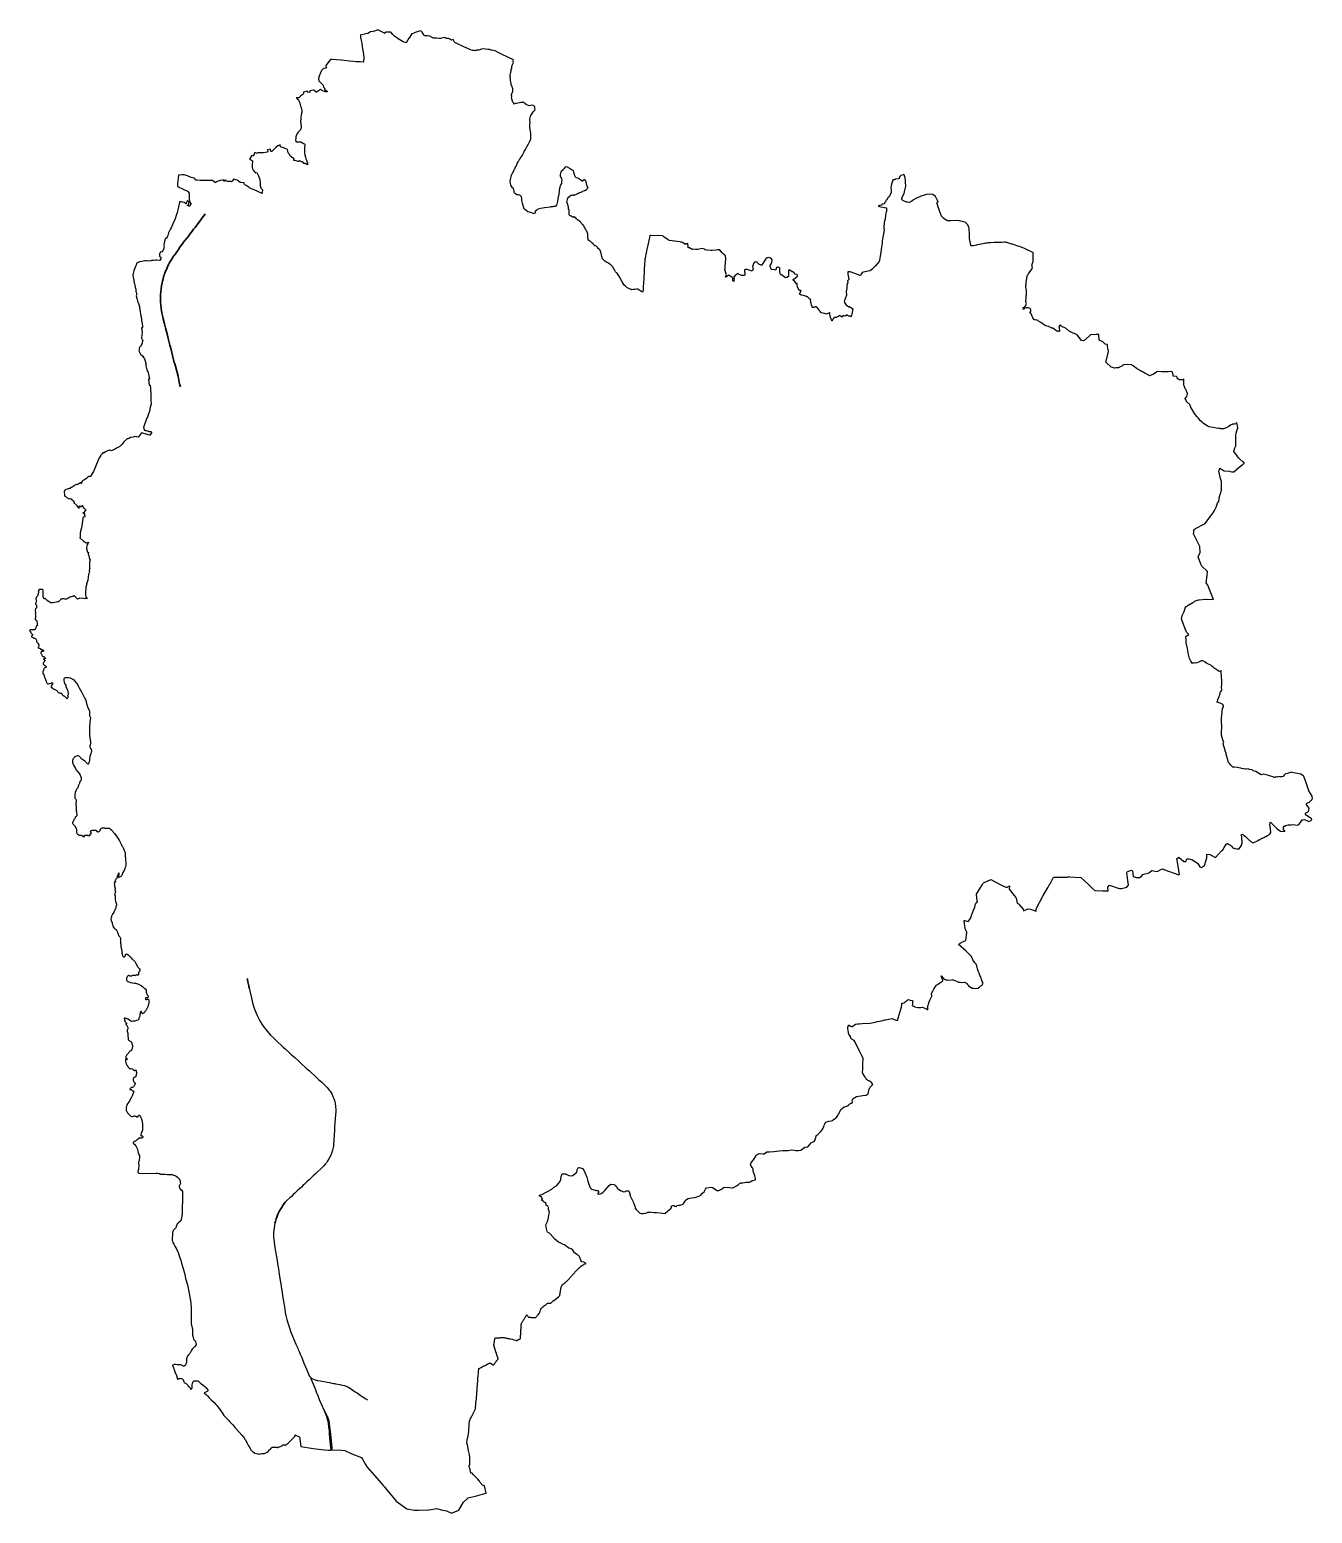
# Model space of a CAD drawing. Header units: metres. Extents: x 253044 to 343232, y 2133901 to 2238178.
import ezdxf

# ---------------------------------------------------------------- set-up
doc = ezdxf.new("R2010")
doc.units = ezdxf.units.M
doc.layers.add('BUND', color=7, linetype='Continuous', true_color=0x81007c)
doc.layers.add('DISTRICT BOUNDRY', color=86, linetype='Continuous')

msp = doc.modelspace()

# ---------------------------------------------------------------- linework, layer by layer
at = {"layer": 'BUND', "lineweight": 35}
for points in [[(263643, 2213073), (263612, 2213196), (263564, 2213406), (263513, 2213696), (263491, 2213823), (263398, 2214180), (263308, 2214529), (263247, 2214688), (263213, 2214776), (263086, 2215268), (263034, 2215494), (262982, 2215693), (262903, 2215999), (262806, 2216372), (262754, 2216586), (262702, 2216800), (262661, 2216975), (262597, 2217217), (262523, 2217495), (262437, 2217844), (262377, 2218082), (262336, 2218265), (262290, 2218570), (262258, 2218836), (262245, 2219026), (262245, 2219259), (262239, 2219401), (262249, 2219528), (262264, 2219773), (262287, 2219974), (262318, 2220171), (262356, 2220376), (262390, 2220510), (262424, 2220660), (262453, 2220755), (262466, 2220825), (262503, 2220924), (262536, 2221006), (262556, 2221069), (262577, 2221128), (262622, 2221246), (262680, 2221380), (262766, 2221568), (262823, 2221690), (262839, 2221729), (262847, 2221745), (262859, 2221761), (262904, 2221839), (262993, 2221988), (263062, 2222098), (263115, 2222180), (263188, 2222290), (263296, 2222426), (263389, 2222556), (263523, 2222759), (263567, 2222826), (263600, 2222881), (263656, 2222959), (263789, 2223135), (263866, 2223240), (263951, 2223358), (264120, 2223557), (264229, 2223694), (264302, 2223803), (264398, 2223916), (264475, 2224018), (264572, 2224147), (264673, 2224284), (265388, 2225227)], [(268338, 2171489), (268356, 2171414), (268390, 2171246), (268422, 2171079), (268446, 2170982), (268461, 2170915), (268472, 2170839)]]:
    msp.add_lwpolyline(points, dxfattribs=at)
at = {"layer": 'BUND', "flags": 128}
msp.add_lwpolyline([(268338, 2171489), (268356, 2171414), (268390, 2171246), (268422, 2171079), (268460, 2170926), (268472, 2170839), (268741, 2169698), (268814, 2169466), (268856, 2169338), (268922, 2169166), (268968, 2169050), (269046, 2168890), (269089, 2168798), (269159, 2168654), (269237, 2168518), (269373, 2168285), (269486, 2168117), (269537, 2168049), (269643, 2167904), (269737, 2167788), (269875, 2167627), (269981, 2167514), (270181, 2167309), (270496, 2167018), (270709, 2166825), (270870, 2166676), (271008, 2166547), (271236, 2166337), (271464, 2166127), (271677, 2165941), (272000, 2165647), (272204, 2165454), (272406, 2165270), (272540, 2165153), (272710, 2164995), (272868, 2164850), (273071, 2164663), (273221, 2164522), (273359, 2164399), (273576, 2164197), (273729, 2164059), (273826, 2163965), (273901, 2163889), (273968, 2163823), (274039, 2163740), (274113, 2163643), (274163, 2163571), (274241, 2163447), (274307, 2163330), (274369, 2163206), (274426, 2163064), (274493, 2162848), (274519, 2162711), (274529, 2162664), (274547, 2162544), (274558, 2162441), (274564, 2162303), (274561, 2162096), (274553, 2161940), (274533, 2161637), (274509, 2161373), (274486, 2160984), (274471, 2160793), (274461, 2160510), (274440, 2160120), (274410, 2159835), (274400, 2159719), (274375, 2159610), (274341, 2159435), (274267, 2159189), (274224, 2159089), (274172, 2158986), (274087, 2158816), (273965, 2158622), (273910, 2158545), (273840, 2158457), (273717, 2158317), (273568, 2158170), (273485, 2158094), (273293, 2157913), (273107, 2157736), (272976, 2157619), (272940, 2157583), (272812, 2157461), (272695, 2157351), (272546, 2157214), (272458, 2157128), (272414, 2157088), (272369, 2157045), (272273, 2156955), (272146, 2156836), (272007, 2156705), (271846, 2156556), (271677, 2156399), (271605, 2156333), (271444, 2156176), (271339, 2156078), (271134, 2155890), (271017, 2155765), (270896, 2155606), (270851, 2155543), (270787, 2155450), (270702, 2155308), (270617, 2155164), (270539, 2155014), (270502, 2154929), (270469, 2154846), (270412, 2154720), (270370, 2154593), (270320, 2154407), (270291, 2154289, 0.0936445), (270229, 2152986), (270262, 2152744), (270288, 2152592), (270331, 2152302), (270398, 2151923), (270423, 2151772), (270460, 2151509), (270471, 2151446), (270531, 2151084), (270589, 2150710), (270661, 2150275), (270698, 2150028), (270757, 2149678), (270768, 2149618), (270800, 2149391), (270855, 2149045), (270892, 2148802), (270954, 2148392), (270978, 2148260), (271018, 2148022), (271049, 2147811, 0.0481163), (271892, 2145518), (271933, 2145418), (272010, 2145235), (272071, 2145090), (272147, 2144902), (272228, 2144703), (272332, 2144455), (272435, 2144186), (272530, 2143984), (272632, 2143753), (272684, 2143628), (272708, 2143570), (272716, 2143550), (272810, 2143446), (272893, 2143377), (272992, 2143321), (273113, 2143276), (273264, 2143246), (273493, 2143205), (273588, 2143188), (273750, 2143155), (273965, 2143118), (274118, 2143089), (274287, 2143058), (274397, 2143036), (274477, 2143021), (274552, 2143007), (274707, 2142976), (274842, 2142950), (274922, 2142936), (275041, 2142909), (275173, 2142879), (275354, 2142809), (275409, 2142781), (275492, 2142734), (275604, 2142663), (275778, 2142547), (275939, 2142444), (276065, 2142359), (276278, 2142215), (276427, 2142114), (276547, 2142035), (276642, 2141977), (276800, 2141872)], format="xyb", dxfattribs=at)
at = {"layer": 'BUND', "lineweight": 35}
msp.add_lwpolyline([(271134, 2155890), (271017, 2155765), (270896, 2155606), (270851, 2155543), (270787, 2155450), (270702, 2155308), (270617, 2155164), (270539, 2155014), (270502, 2154929), (270469, 2154846), (270412, 2154720), (270370, 2154593), (270320, 2154407), (270291, 2154289), (270320, 2154407), (270370, 2154593), (270412, 2154720), (270469, 2154846), (270502, 2154929), (270539, 2155014), (270617, 2155164), (270702, 2155308), (270787, 2155450), (270851, 2155543), (270896, 2155606), (271017, 2155765), (271134, 2155890), (271339, 2156078)], close=True, dxfattribs=at)
at = {"layer": 'BUND', "flags": 128}
for points in [[(274325, 2138340), (274308, 2138511), (274226, 2139466), (274154, 2140019), (274133, 2140206), (274103, 2140377), (274038, 2140581), (273985, 2140713), (273923, 2140837), (273853, 2140977), (273733, 2141213), (273636, 2141401), (273428, 2141872), (273295, 2142219), (273268, 2142286), (273172, 2142560), (273099, 2142744), (272960, 2143071), (272845, 2143360), (272810, 2143446)], [(274236, 2138340), (274200, 2138712), (274123, 2139479), (274118, 2139710), (274090, 2139964), (274050, 2140263), (273971, 2140590), (273933, 2140713), (273686, 2141304)]]:
    msp.add_lwpolyline(points, dxfattribs=at)
at = {"layer": 'DISTRICT BOUNDRY'}
msp.add_polyline3d([(277817, 2238023, 0), (277621, 2238128, 0), (277527, 2238178, 0), (277366, 2238097, 0), (277188, 2238041, 0), (277008, 2238021, 0), (276811, 2237915, 0), (276678, 2237875, 0), (276292, 2237797, 0), (276301, 2237741, 0), (276312, 2237671, 0), (276315, 2237658, 0), (276360, 2237415, 0), (276389, 2237236, 0), (276425, 2237023, 0), (276457, 2236835, 0), (276500, 2236590, 0), (276522, 2236423, 0), (276531, 2236249, 0), (276524, 2235897, 0), (276494, 2235898, 0), (276284, 2235906, 0), (275995, 2235924, 0), (275809, 2235947, 0), (275501, 2235973, 0), (275157, 2236006, 0), (274968, 2236027, 0), (274607, 2236062, 0), (274316, 2236085, 0), (274210, 2236095, 0), (274083, 2235941, 0), (273883, 2235691, 0), (273854, 2235650, 0), (273864, 2235608, 0), (273884, 2235520, 0), (273884, 2235517, 0), (273893, 2235466, 0), (273847, 2235463, 0), (273698, 2235454, 0), (273626, 2235376, 0), (273617, 2235366, 0), (273592, 2235323, 0), (273502, 2235173, 0), (273474, 2235093, 0), (273471, 2235085, 0), (273451, 2235026, 0), (273405, 2234904, 0), (273342, 2234738, 0), (273357, 2234672, 0), (273366, 2234641, 0), (273384, 2234585, 0), (273523, 2234444, 0), (273681, 2234270, 0), (273696, 2234145, 0), (273729, 2234111, 0), (273795, 2234041, 0), (273771, 2233970, 0), (273972, 2233863, 0), (273965, 2233820, 0), (273963, 2233809, 0), (273843, 2233812, 0), (273711, 2233853, 0), (273505, 2233969, 0), (273209, 2233777, 0), (273205, 2233774, 0), (273199, 2233779, 0), (273023, 2233916, 0), (272996, 2233931, 0), (272742, 2233884, 0), (272739, 2233773, 0), (272578, 2233778, 0), (272581, 2233851, 0), (272304, 2233776, 0), (272291, 2233702, 0), (272289, 2233688, 0), (272276, 2233652, 0), (272262, 2233611, 0), (272197, 2233589, 0), (272085, 2233512, 0), (271975, 2233380, 0), (271901, 2233393, 0), (271771, 2233393, 0), (271827, 2233353, 0), (271881, 2233303, 0), (271905, 2233275, 0), (271938, 2233236, 0), (271974, 2233187, 0), (272014, 2233079, 0), (272067, 2232912, 0), (272121, 2232725, 0), (272123, 2232719, 0), (272161, 2232590, 0), (272181, 2232504, 0), (272181, 2232447, 0), (272182, 2232389, 0), (272168, 2232313, 0), (272146, 2232230, 0), (272142, 2232208, 0), (272138, 2232177, 0), (272116, 2232038, 0), (272114, 2232019, 0), (272106, 2231905, 0), (272090, 2231745, 0), (272098, 2231681, 0), (272106, 2231611, 0), (272119, 2231524, 0), (272131, 2231442, 0), (272132, 2231317, 0), (272118, 2231210, 0), (272097, 2231143, 0), (272096, 2231142, 0), (272021, 2231061, 0), (271917, 2230968, 0), (271856, 2230879, 0), (271843, 2230869, 0), (271779, 2230724, 0), (271769, 2230647, 0), (271755, 2230537, 0), (271742, 2230431, 0), (271760, 2230319, 0), (271785, 2230295, 0), (271786, 2230294, 0), (271788, 2230294, 0), (271827, 2230286, 0), (271937, 2230292, 0), (272058, 2230302, 0), (272118, 2230294, 0), (272222, 2230232, 0), (272309, 2230179, 0), (272359, 2230149, 0), (272390, 2230123, 0), (272400, 2230081, 0), (272396, 2230051, 0), (272374, 2229850, 0), (272366, 2229710, 0), (272376, 2229526, 0), (272395, 2229370, 0), (272437, 2229208, 0), (272471, 2229108, 0), (272533, 2228961, 0), (272537, 2228946, 0), (272576, 2228791, 0), (272591, 2228685, 0), (272451, 2228757, 0), (272406, 2228783, 0), (272386, 2228788, 0), (272333, 2228759, 0), (272333, 2228759, 0), (272332, 2228760, 0), (272265, 2228861, 0), (272229, 2228892, 0), (272170, 2228885, 0), (272141, 2228882, 0), (272068, 2228940, 0), (272011, 2228985, 0), (271970, 2228930, 0), (271957, 2228912, 0), (271929, 2228908, 0), (271922, 2228910, 0), (271711, 2228973, 0), (271621, 2228993, 0), (271627, 2229070, 0), (271631, 2229119, 0), (271625, 2229129, 0), (271617, 2229144, 0), (271547, 2229175, 0), (271533, 2229181, 0), (271478, 2229202, 0), (271467, 2229213, 0), (271419, 2229257, 0), (271400, 2229281, 0), (271365, 2229300, 0), (271335, 2229339, 0), (271317, 2229403, 0), (271295, 2229434, 0), (271258, 2229479, 0), (271214, 2229533, 0), (271166, 2229753, 0), (271164, 2229763, 0), (270969, 2229838, 0), (270690, 2229935, 0), (270681, 2229938, 0), (270680, 2229951, 0), (270675, 2229985, 0), (270662, 2230089, 0), (270605, 2230051, 0), (270542, 2230015, 0), (270512, 2230023, 0), (270488, 2230025, 0), (270470, 2230025, 0), (270447, 2230011, 0), (270415, 2229976, 0), (270387, 2229945, 0), (270321, 2229873, 0), (270120, 2229656, 0), (270084, 2229625, 0), (270061, 2229613, 0), (270049, 2229611, 0), (270048, 2229611, 0), (270031, 2229614, 0), (270021, 2229620, 0), (270012, 2229630, 0), (269993, 2229667, 0), (269989, 2229688, 0), (269970, 2229775, 0), (269776, 2229725, 0), (269766, 2229696, 0), (269783, 2229585, 0), (269754, 2229570, 0), (269477, 2229524, 0), (269351, 2229522, 0), (269143, 2229529, 0), (269088, 2229528, 0), (269058, 2229528, 0), (269037, 2229472, 0), (268853, 2229543, 0), (268829, 2229418, 0), (268762, 2229318, 0), (268668, 2229325, 0), (268497, 2229082, 0), (268506, 2229076, 0), (268632, 2228996, 0), (268720, 2228948, 0), (268708, 2228839, 0), (268699, 2228757, 0), (268692, 2228567, 0), (268689, 2228510, 0), (268697, 2228462, 0), (268714, 2228415, 0), (268729, 2228370, 0), (268767, 2228303, 0), (268804, 2228262, 0), (268863, 2228188, 0), (268912, 2228151, 0), (268955, 2228115, 0), (269020, 2228144, 0), (269102, 2227959, 0), (269156, 2227827, 0), (269204, 2227710, 0), (269226, 2227595, 0), (269241, 2227484, 0), (269243, 2227465, 0), (269242, 2227336, 0), (269242, 2227267, 0), (269249, 2227199, 0), (269263, 2227124, 0), (269288, 2227070, 0), (269317, 2227004, 0), (269408, 2226923, 0), (269395, 2226738, 0), (269389, 2226658, 0), (269338, 2226685, 0), (269190, 2226761, 0), (269037, 2226833, 0), (268707, 2226971, 0), (268527, 2227043, 0), (268474, 2227074, 0), (268267, 2227217, 0), (268177, 2227276, 0), (268142, 2227299, 0), (268137, 2227346, 0), (268131, 2227411, 0), (267902, 2227438, 0), (267840, 2227439, 0), (267712, 2227563, 0), (267641, 2227603, 0), (267383, 2227660, 0), (267295, 2227558, 0), (267295, 2227558, 0), (267240, 2227493, 0), (267216, 2227499, 0), (267150, 2227515, 0), (266943, 2227517, 0), (266853, 2227521, 0), (266843, 2227599, 0), (266769, 2227600, 0), (266764, 2227536, 0), (266703, 2227533, 0), (266702, 2227608, 0), (266600, 2227600, 0), (266443, 2227579, 0), (266235, 2227517, 0), (266119, 2227428, 0), (266113, 2227420, 0), (265893, 2227578, 0), (265852, 2227582, 0), (265430, 2227582, 0), (265076, 2227581, 0), (265074, 2227581, 0), (265024, 2227585, 0), (264817, 2227602, 0), (264788, 2227605, 0), (264716, 2227610, 0), (264657, 2227723, 0), (264599, 2227733, 0), (264494, 2227764, 0), (264402, 2227777, 0), (264346, 2227809, 0), (264199, 2227871, 0), (264138, 2227896, 0), (264045, 2227933, 0), (263929, 2227978, 0), (263763, 2227968, 0), (263503, 2227955, 0), (263474, 2227731, 0), (263439, 2227358, 0), (263431, 2227215, 0), (263436, 2227176, 0), (263437, 2227166, 0), (263581, 2227094, 0), (263695, 2227038, 0), (263968, 2226904, 0), (264094, 2226845, 0), (264157, 2226816, 0), (264168, 2226801, 0), (264250, 2226681, 0), (264263, 2226662, 0), (264262, 2226631, 0), (264253, 2226383, 0), (264250, 2226232, 0), (264306, 2226060, 0), (264350, 2225988, 0), (264390, 2225944, 0), (264404, 2225936, 0), (264408, 2225928, 0), (264377, 2225898, 0), (264371, 2225893, 0), (264361, 2225883, 0), (264350, 2225875, 0), (264342, 2225857, 0), (264340, 2225833, 0), (264313, 2225789, 0), (264307, 2225782, 0), (264301, 2225777, 0), (264296, 2225772, 0), (264287, 2225769, 0), (264269, 2225765, 0), (264258, 2225766, 0), (264241, 2225769, 0), (264229, 2225774, 0), (264187, 2225796, 0), (264144, 2225809, 0), (264137, 2225811, 0), (264138, 2225820, 0), (264139, 2225846, 0), (264139, 2225862, 0), (264146, 2225868, 0), (264205, 2225861, 0), (264214, 2225862, 0), (264215, 2225868, 0), (264216, 2225880, 0), (264213, 2225893, 0), (264213, 2225898, 0), (264223, 2225899, 0), (264229, 2225901, 0), (264235, 2225906, 0), (264244, 2225925, 0), (264229, 2225968, 0), (264229, 2225981, 0), (264228, 2225986, 0), (264228, 2225992, 0), (264226, 2226004, 0), (264234, 2226019, 0), (264239, 2226027, 0), (264248, 2226040, 0), (264243, 2226092, 0), (264243, 2226099, 0), (264237, 2226103, 0), (264147, 2226138, 0), (264135, 2226142, 0), (264127, 2226139, 0), (264114, 2226134, 0), (264103, 2226128, 0), (264111, 2226118, 0), (264100, 2226059, 0), (264095, 2226053, 0), (264051, 2226000, 0), (264049, 2225981, 0), (264042, 2225943, 0), (264046, 2225937, 0), (264042, 2225935, 0), (264040, 2225939, 0), (264005, 2225967, 0), (263928, 2226034, 0), (263819, 2226065, 0), (263756, 2226063, 0), (263679, 2226080, 0), (263592, 2226108, 0), (263573, 2226027, 0), (263528, 2225834, 0), (263480, 2225609, 0), (263440, 2225427, 0), (263412, 2225302, 0), (263400, 2225249, 0), (263356, 2225116, 0), (263280, 2224889, 0), (263220, 2224760, 0), (263118, 2224545, 0), (263106, 2224521, 0), (263006, 2224308, 0), (262945, 2224171, 0), (262816, 2223901, 0), (262767, 2223706, 0), (262730, 2223673, 0), (262706, 2223604, 0), (262676, 2223527, 0), (262611, 2223512, 0), (262602, 2223498, 0), (262540, 2223406, 0), (262510, 2223181, 0), (262487, 2223021, 0), (262499, 2222945, 0), (262505, 2222942, 0), (262482, 2222847, 0), (262478, 2222822, 0), (262452, 2222755, 0), (262360, 2222530, 0), (262246, 2222553, 0), (262177, 2222402, 0), (262166, 2222266, 0), (262175, 2222260, 0), (262205, 2222237, 0), (262270, 2222193, 0), (262266, 2222100, 0), (262273, 2222089, 0), (262273, 2222073, 0), (262271, 2222065, 0), (262267, 2222056, 0), (262259, 2222075, 0), (262201, 2221944, 0), (261959, 2221981, 0), (261890, 2221987, 0), (261746, 2221961, 0), (261622, 2221945, 0), (261565, 2221935, 0), (261415, 2221915, 0), (261250, 2221933, 0), (261192, 2221936, 0), (261142, 2221937, 0), (260819, 2221871, 0), (260762, 2221861, 0), (260572, 2221776, 0), (260506, 2221591, 0), (260454, 2221486, 0), (260360, 2221238, 0), (260341, 2221138, 0), (260322, 2221044, 0), (260300, 2220930, 0), (260290, 2220876, 0), (260317, 2220779, 0), (260349, 2220658, 0), (260358, 2220630, 0), (260360, 2220625, 0), (260363, 2220493, 0), (260381, 2220427, 0), (260400, 2220365, 0), (260415, 2220316, 0), (260427, 2220275, 0), (260445, 2220213, 0), (260453, 2220118, 0), (260465, 2220074, 0), (260483, 2220005, 0), (260500, 2219937, 0), (260501, 2219888, 0), (260503, 2219799, 0), (260525, 2219718, 0), (260551, 2219627, 0), (260558, 2219560, 0), (260562, 2219535, 0), (260531, 2219461, 0), (260548, 2219405, 0), (260562, 2219356, 0), (260564, 2219348, 0), (260563, 2219348, 0), (260592, 2219231, 0), (260623, 2219101, 0), (260636, 2219043, 0), (260663, 2218991, 0), (260691, 2218940, 0), (260716, 2218857, 0), (260736, 2218788, 0), (260759, 2218710, 0), (260756, 2218707, 0), (260776, 2218593, 0), (260787, 2218531, 0), (260798, 2218459, 0), (260810, 2218391, 0), (260821, 2218313, 0), (260835, 2218234, 0), (260842, 2218188, 0), (260865, 2218059, 0), (260876, 2217990, 0), (260883, 2217950, 0), (260896, 2217872, 0), (260916, 2217741, 0), (260928, 2217669, 0), (260925, 2217663, 0), (260930, 2217629, 0), (260951, 2217494, 0), (260972, 2217361, 0), (260989, 2217257, 0), (260994, 2217223, 0), (260976, 2217222, 0), (260958, 2217220, 0), (260937, 2217219, 0), (260922, 2217218, 0), (260913, 2217218, 0), (260951, 2216905, 0), (260932, 2216700, 0), (260913, 2216515, 0), (260912, 2216505, 0), (260913, 2216499, 0), (260978, 2216355, 0), (260985, 2216338, 0), (260994, 2216320, 0), (260953, 2216187, 0), (260952, 2216117, 0), (260845, 2215909, 0), (260817, 2215914, 0), (260789, 2215883, 0), (260768, 2215848, 0), (260748, 2215799, 0), (260751, 2215680, 0), (260728, 2215606, 0), (260847, 2215371, 0), (260999, 2215233, 0), (261054, 2215150, 0), (261057, 2215145, 0), (261110, 2215033, 0), (261182, 2214814, 0), (261230, 2214673, 0), (261194, 2214660, 0), (261229, 2214478, 0), (261302, 2214173, 0), (261346, 2214180, 0), (261422, 2213847, 0), (261474, 2213625, 0), (261458, 2213623, 0), (261408, 2213625, 0), (261428, 2213407, 0), (261451, 2213195, 0), (261506, 2213198, 0), (261529, 2212970, 0), (261547, 2212766, 0), (261557, 2212705, 0), (261563, 2212516, 0), (261569, 2212392, 0), (261571, 2212302, 0), (261574, 2212213, 0), (261575, 2212043, 0), (261583, 2211940, 0), (261583, 2211878, 0), (261504, 2211532, 0), (261499, 2211507, 0), (261482, 2211424, 0), (261473, 2211379, 0), (261462, 2211346, 0), (261407, 2211188, 0), (261296, 2210881, 0), (261273, 2210885, 0), (261064, 2210292, 0), (261080, 2210285, 0), (261053, 2210229, 0), (261057, 2210216, 0), (261061, 2210189, 0), (261061, 2210185, 0), (261060, 2210140, 0), (261113, 2210039, 0), (261196, 2210015, 0), (261226, 2210006, 0), (261302, 2209984, 0), (261377, 2209960, 0), (261374, 2209951, 0), (261393, 2209946, 0), (261395, 2209954, 0), (261421, 2209946, 0), (261417, 2209931, 0), (261436, 2209928, 0), (261441, 2209944, 0), (261473, 2209941, 0), (261533, 2209935, 0), (261580, 2209931, 0), (261611, 2209858, 0), (261614, 2209850, 0), (261512, 2209694, 0), (261535, 2209669, 0), (261497, 2209680, 0), (260903, 2209846, 0), (260693, 2209550, 0), (260691, 2209538, 0), (260675, 2209540, 0), (260570, 2209555, 0), (260555, 2209557, 0), (260447, 2209573, 0), (260325, 2209546, 0), (260142, 2209504, 0), (260013, 2209441, 0), (259951, 2209431, 0), (259939, 2209427, 0), (259892, 2209425, 0), (259683, 2209234, 0), (259574, 2209100, 0), (259523, 2209030, 0), (259445, 2208959, 0), (259387, 2208893, 0), (259236, 2208812, 0), (259144, 2208760, 0), (259000, 2208673, 0), (258943, 2208652, 0), (258790, 2208570, 0), (258708, 2208623, 0), (258634, 2208610, 0), (258554, 2208595, 0), (258426, 2208529, 0), (258370, 2208504, 0), (258292, 2208446, 0), (258188, 2208427, 0), (258133, 2208365, 0), (258078, 2208303, 0), (258024, 2208243, 0), (258015, 2208212, 0), (258014, 2208211, 0), (257941, 2208096, 0), (257935, 2208081, 0), (257750, 2207645, 0), (257607, 2207294, 0), (257537, 2207130, 0), (257379, 2206871, 0), (257373, 2206876, 0), (257355, 2206813, 0), (257340, 2206765, 0), (257211, 2206766, 0), (257138, 2206725, 0), (257059, 2206656, 0), (257034, 2206632, 0), (256923, 2206568, 0), (256907, 2206560, 0), (256876, 2206541, 0), (256857, 2206527, 0), (256785, 2206484, 0), (256766, 2206470, 0), (256748, 2206451, 0), (256712, 2206418, 0), (256680, 2206289, 0), (256652, 2206270, 0), (256649, 2206274, 0), (256659, 2206298, 0), (256669, 2206345, 0), (256627, 2206339, 0), (256500, 2206262, 0), (256402, 2206202, 0), (256367, 2206216, 0), (256341, 2206210, 0), (256341, 2206209, 0), (256235, 2206170, 0), (256042, 2206033, 0), (255990, 2206005, 0), (255863, 2205939, 0), (255859, 2205938, 0), (255849, 2205933, 0), (255832, 2205926, 0), (255804, 2205914, 0), (255788, 2205907, 0), (255770, 2205899, 0), (255761, 2205895, 0), (255677, 2205882, 0), (255599, 2205870, 0), (255510, 2205821, 0), (255481, 2205701, 0), (255492, 2205471, 0), (255520, 2205402, 0), (255600, 2205342, 0), (255682, 2205281, 0), (255723, 2205252, 0), (255781, 2205206, 0), (255844, 2205236, 0), (255845, 2205237, 0), (255919, 2205206, 0), (255948, 2205200, 0), (255969, 2205202, 0), (256015, 2205143, 0), (256058, 2205105, 0), (256097, 2205069, 0), (256159, 2204986, 0), (256159, 2204985, 0), (256187, 2204946, 0), (256160, 2204925, 0), (256214, 2204848, 0), (256248, 2204869, 0), (256278, 2204830, 0), (256298, 2204801, 0), (256335, 2204754, 0), (256426, 2204616, 0), (256508, 2204553, 0), (256537, 2204569, 0), (256514, 2204648, 0), (256516, 2204689, 0), (256542, 2204694, 0), (256578, 2204702, 0), (256659, 2204635, 0), (256685, 2204678, 0), (256720, 2204729, 0), (256780, 2204708, 0), (256773, 2204708, 0), (256766, 2204705, 0), (256758, 2204702, 0), (256751, 2204695, 0), (256749, 2204687, 0), (256752, 2204676, 0), (256760, 2204671, 0), (256769, 2204665, 0), (256774, 2204662, 0), (256780, 2204661, 0), (256786, 2204659, 0), (256792, 2204654, 0), (256799, 2204650, 0), (256810, 2204631, 0), (256812, 2204628, 0), (256812, 2204618, 0), (256812, 2204601, 0), (256817, 2204596, 0), (256820, 2204592, 0), (256828, 2204583, 0), (256834, 2204576, 0), (256854, 2204555, 0), (256875, 2204526, 0), (256880, 2204521, 0), (256919, 2204491, 0), (256922, 2204490, 0), (256940, 2204470, 0), (256963, 2204447, 0), (256970, 2204439, 0), (256975, 2204434, 0), (256990, 2204418, 0), (256996, 2204411, 0), (257016, 2204390, 0), (257018, 2204388, 0), (256999, 2204378, 0), (256968, 2204384, 0), (256955, 2204378, 0), (256951, 2204376, 0), (256928, 2204365, 0), (256936, 2204355, 0), (256945, 2204345, 0), (256946, 2204339, 0), (256946, 2204336, 0), (256943, 2204333, 0), (256934, 2204330, 0), (256931, 2204327, 0), (256917, 2204316, 0), (256912, 2204317, 0), (256901, 2204319, 0), (256897, 2204312, 0), (256904, 2204304, 0), (256870, 2204257, 0), (256871, 2204245, 0), (256888, 2204237, 0), (256840, 2204215, 0), (256801, 2204239, 0), (256793, 2204226, 0), (256815, 2204211, 0), (256832, 2204211, 0), (256834, 2204211, 0), (256840, 2204185, 0), (256847, 2204160, 0), (256904, 2204165, 0), (256895, 2204110, 0), (256909, 2204065, 0), (256919, 2204031, 0), (256924, 2204015, 0), (256928, 2204001, 0), (256934, 2203978, 0), (256925, 2203978, 0), (256923, 2203930, 0), (256797, 2203914, 0), (256788, 2203840, 0), (256761, 2203642, 0), (256748, 2203565, 0), (256745, 2203550, 0), (256740, 2203520, 0), (256735, 2203471, 0), (256730, 2203437, 0), (256726, 2203398, 0), (256721, 2203360, 0), (256714, 2203307, 0), (256703, 2203238, 0), (256701, 2203226, 0), (256689, 2203180, 0), (256677, 2203132, 0), (256671, 2203108, 0), (256660, 2203064, 0), (256640, 2203039, 0), (256640, 2203037, 0), (256637, 2203021, 0), (256635, 2203006, 0), (256623, 2202923, 0), (256618, 2202896, 0), (256613, 2202859, 0), (256596, 2202813, 0), (256594, 2202555, 0), (256586, 2202535, 0), (256562, 2202473, 0), (256562, 2202473, 0), (256563, 2202471, 0), (256574, 2202461, 0), (256666, 2202378, 0), (256707, 2202339, 0), (256810, 2202257, 0), (256854, 2202220, 0), (256969, 2202127, 0), (257032, 2202120, 0), (257075, 2202117, 0), (257101, 2202127, 0), (257176, 2202159, 0), (257178, 2202160, 0), (257153, 2202079, 0), (257140, 2202036, 0), (257067, 2201950, 0), (257040, 2201701, 0), (257119, 2201465, 0), (257192, 2201438, 0), (257168, 2201303, 0), (257194, 2201199, 0), (257230, 2201149, 0), (257232, 2201065, 0), (257252, 2200998, 0), (257309, 2200926, 0), (257258, 2200763, 0), (257250, 2200388, 0), (257284, 2200316, 0), (257247, 2200273, 0), (257230, 2200159, 0), (257245, 2200106, 0), (257233, 2200050, 0), (257252, 2199997, 0), (257201, 2199947, 0), (257173, 2199899, 0), (257161, 2199707, 0), (257157, 2199622, 0), (257133, 2199530, 0), (257154, 2199483, 0), (257107, 2199438, 0), (257069, 2199272, 0), (257059, 2199274, 0), (257044, 2199278, 0), (257033, 2199231, 0), (257050, 2199228, 0), (257058, 2199227, 0), (257003, 2198992, 0), (256995, 2198858, 0), (256967, 2198748, 0), (256971, 2198426, 0), (256995, 2198339, 0), (256996, 2198332, 0), (257001, 2198316, 0), (257088, 2198231, 0), (257087, 2198202, 0), (256995, 2198208, 0), (256999, 2198164, 0), (256862, 2198201, 0), (256566, 2198231, 0), (256401, 2198160, 0), (256177, 2198403, 0), (256176, 2198400, 0), (256165, 2198385, 0), (256151, 2198374, 0), (256130, 2198363, 0), (256107, 2198356, 0), (256093, 2198352, 0), (256081, 2198350, 0), (256040, 2198348, 0), (255982, 2198320, 0), (255878, 2198284, 0), (255734, 2198206, 0), (255627, 2198156, 0), (255571, 2198149, 0), (255525, 2198147, 0), (255451, 2198170, 0), (255397, 2198170, 0), (255341, 2198167, 0), (255299, 2198158, 0), (255253, 2198140, 0), (255213, 2198119, 0), (255180, 2198088, 0), (255155, 2198061, 0), (255140, 2198038, 0), (255124, 2198013, 0), (255100, 2197995, 0), (255051, 2197972, 0), (254991, 2197961, 0), (254819, 2197919, 0), (254679, 2197905, 0), (254536, 2197903, 0), (254485, 2197907, 0), (254340, 2198005, 0), (254324, 2198016, 0), (254308, 2198029, 0), (254294, 2198054, 0), (254268, 2198065, 0), (254219, 2198098, 0), (254173, 2198143, 0), (254154, 2198163, 0), (254149, 2198183, 0), (254142, 2198196, 0), (254127, 2198205, 0), (254111, 2198212, 0), (254096, 2198205, 0), (254084, 2198191, 0), (254069, 2198180, 0), (254056, 2198182, 0), (254038, 2198204, 0), (254010, 2198248, 0), (254010, 2198276, 0), (254005, 2198321, 0), (254003, 2198370, 0), (254001, 2198433, 0), (253989, 2198486, 0), (253993, 2198567, 0), (253997, 2198663, 0), (253996, 2198722, 0), (253992, 2198755, 0), (253987, 2198789, 0), (253974, 2198811, 0), (253942, 2198831, 0), (253914, 2198833, 0), (253896, 2198840, 0), (253880, 2198840, 0), (253862, 2198830, 0), (253846, 2198839, 0), (253804, 2198852, 0), (253787, 2198839, 0), (253788, 2198843, 0), (253755, 2198830, 0), (253720, 2198820, 0), (253657, 2198768, 0), (253653, 2198741, 0), (253660, 2198706, 0), (253658, 2198654, 0), (253650, 2198529, 0), (253601, 2198385, 0), (253568, 2198340, 0), (253539, 2198319, 0), (253532, 2198304, 0), (253515, 2198283, 0), (253510, 2198263, 0), (253511, 2198236, 0), (253502, 2198214, 0), (253489, 2198202, 0), (253487, 2198171, 0), (253491, 2198124, 0), (253509, 2198088, 0), (253516, 2198046, 0), (253517, 2198012, 0), (253503, 2197967, 0), (253479, 2197916, 0), (253473, 2197881, 0), (253462, 2197839, 0), (253462, 2197810, 0), (253482, 2197785, 0), (253502, 2197757, 0), (253518, 2197719, 0), (253527, 2197674, 0), (253532, 2197627, 0), (253535, 2197589, 0), (253534, 2197562, 0), (253521, 2197539, 0), (253497, 2197517, 0), (253472, 2197499, 0), (253455, 2197463, 0), (253433, 2197386, 0), (253431, 2197337, 0), (253433, 2197297, 0), (253447, 2197254, 0), (253454, 2197230, 0), (253456, 2197198, 0), (253456, 2197149, 0), (253446, 2197120, 0), (253441, 2197097, 0), (253446, 2197059, 0), (253458, 2197024, 0), (253466, 2196981, 0), (253467, 2196947, 0), (253465, 2196907, 0), (253447, 2196862, 0), (253434, 2196824, 0), (253428, 2196783, 0), (253423, 2196750, 0), (253425, 2196732, 0), (253437, 2196710, 0), (253493, 2196685, 0), (253511, 2196665, 0), (253537, 2196636, 0), (253556, 2196563, 0), (253563, 2196504, 0), (253574, 2196448, 0), (253579, 2196408, 0), (253581, 2196388, 0), (253573, 2196363, 0), (253577, 2196337, 0), (253588, 2196328, 0), (253590, 2196310, 0), (253578, 2196303, 0), (253551, 2196303, 0), (253522, 2196287, 0), (253504, 2196233, 0), (253473, 2196143, 0), (253458, 2196098, 0), (253421, 2196030, 0), (253376, 2195997, 0), (253329, 2195985, 0), (253243, 2195989, 0), (253193, 2195991, 0), (253142, 2195990, 0), (253099, 2195990, 0), (253068, 2195987, 0), (253053, 2195974, 0), (253044, 2195942, 0), (253058, 2195916, 0), (253075, 2195884, 0), (253125, 2195820, 0), (253161, 2195768, 0), (253195, 2195722, 0), (253220, 2195695, 0), (253233, 2195664, 0), (253233, 2195632, 0), (253226, 2195608, 0), (253187, 2195580, 0), (253169, 2195558, 0), (253165, 2195533, 0), (253167, 2195511, 0), (253196, 2195493, 0), (253252, 2195471, 0), (253299, 2195449, 0), (253353, 2195420, 0), (253386, 2195400, 0), (253433, 2195394, 0), (253460, 2195376, 0), (253487, 2195354, 0), (253521, 2195265, 0), (253523, 2195220, 0), (253533, 2195169, 0), (253547, 2195122, 0), (253586, 2195079, 0), (253625, 2195048, 0), (253663, 2194999, 0), (253677, 2194957, 0), (253686, 2194908, 0), (253686, 2194874, 0), (253684, 2194842, 0), (253659, 2194809, 0), (253640, 2194777, 0), (253638, 2194744, 0), (253664, 2194717, 0), (253745, 2194697, 0), (253776, 2194680, 0), (253812, 2194640, 0), (253863, 2194631, 0), (253931, 2194600, 0), (253971, 2194587, 0), (254011, 2194561, 0), (254011, 2194529, 0), (254013, 2194505, 0), (254003, 2194491, 0), (253969, 2194484, 0), (253934, 2194482, 0), (253906, 2194481, 0), (253882, 2194468, 0), (253862, 2194439, 0), (253854, 2194427, 0), (253842, 2194407, 0), (253825, 2194387, 0), (253819, 2194353, 0), (253821, 2194335, 0), (253852, 2194317, 0), (253884, 2194293, 0), (253888, 2194250, 0), (253908, 2194217, 0), (253922, 2194174, 0), (253938, 2194150, 0), (253960, 2194132, 0), (253998, 2194119, 0), (254016, 2194121, 0), (254038, 2194128, 0), (254072, 2194104, 0), (254099, 2194057, 0), (254106, 2194035, 0), (254121, 2194028, 0), (254135, 2194017, 0), (254155, 2194004, 0), (254164, 2193993, 0), (254166, 2193979, 0), (254141, 2193977, 0), (254099, 2193972, 0), (254057, 2193963, 0), (254039, 2193954, 0), (254030, 2193949, 0), (254028, 2193929, 0), (254037, 2193913, 0), (254062, 2193900, 0), (254087, 2193894, 0), (254116, 2193869, 0), (254129, 2193847, 0), (254127, 2193820, 0), (254113, 2193808, 0), (254067, 2193801, 0), (254056, 2193786, 0), (254054, 2193770, 0), (254052, 2193741, 0), (254034, 2193698, 0), (254016, 2193667, 0), (253990, 2193653, 0), (253986, 2193633, 0), (253999, 2193586, 0), (254034, 2193550, 0), (254075, 2193517, 0), (254118, 2193493, 0), (254164, 2193462, 0), (254189, 2193435, 0), (254207, 2193413, 0), (254214, 2193388, 0), (254217, 2193363, 0), (254214, 2193359, 0), (254154, 2193343, 0), (254116, 2193334, 0), (254085, 2193322, 0), (254057, 2193286, 0), (254032, 2193254, 0), (254010, 2193160, 0), (253980, 2193041, 0), (253971, 2193003, 0), (253963, 2192969, 0), (253963, 2192931, 0), (253974, 2192909, 0), (254014, 2192887, 0), (254039, 2192871, 0), (254050, 2192833, 0), (254057, 2192779, 0), (254071, 2192721, 0), (254087, 2192677, 0), (254102, 2192634, 0), (254134, 2192572, 0), (254157, 2192516, 0), (254213, 2192389, 0), (254234, 2192301, 0), (254249, 2192266, 0), (254281, 2192230, 0), (254321, 2192206, 0), (254363, 2192195, 0), (254446, 2192220, 0), (254561, 2192252, 0), (254590, 2192268, 0), (254617, 2192275, 0), (254653, 2192278, 0), (254675, 2192256, 0), (254677, 2192242, 0), (254646, 2192204, 0), (254606, 2192136, 0), (254571, 2192071, 0), (254558, 2192049, 0), (254548, 2192024, 0), (254543, 2192004, 0), (254554, 2191975, 0), (254581, 2191959, 0), (254631, 2191904, 0), (254655, 2191888, 0), (254702, 2191859, 0), (254740, 2191835, 0), (254767, 2191826, 0), (254791, 2191815, 0), (254821, 2191795, 0), (254865, 2191775, 0), (254907, 2191758, 0), (254955, 2191727, 0), (254986, 2191680, 0), (255015, 2191633, 0), (255049, 2191595, 0), (255093, 2191567, 0), (255124, 2191562, 0), (255174, 2191563, 0), (255223, 2191554, 0), (255252, 2191548, 0), (255280, 2191532, 0), (255301, 2191503, 0), (255314, 2191474, 0), (255355, 2191434, 0), (255384, 2191410, 0), (255444, 2191368, 0), (255494, 2191330, 0), (255553, 2191263, 0), (255600, 2191219, 0), (255621, 2191199, 0), (255650, 2191181, 0), (255670, 2191181, 0), (255697, 2191191, 0), (255733, 2191224, 0), (255751, 2191254, 0), (255750, 2191287, 0), (255743, 2191307, 0), (255732, 2191336, 0), (255734, 2191390, 0), (255754, 2191429, 0), (255776, 2191458, 0), (255778, 2191489, 0), (255778, 2191538, 0), (255752, 2191632, 0), (255724, 2191758, 0), (255637, 2191927, 0), (255605, 2191994, 0), (255601, 2192035, 0), (255603, 2192064, 0), (255602, 2192082, 0), (255602, 2192108, 0), (255591, 2192126, 0), (255567, 2192139, 0), (255529, 2192153, 0), (255487, 2192298, 0), (255478, 2192479, 0), (255475, 2192533, 0), (255481, 2192573, 0), (255502, 2192601, 0), (255528, 2192621, 0), (255559, 2192639, 0), (255597, 2192651, 0), (255660, 2192653, 0), (255771, 2192645, 0), (255901, 2192613, 0), (256070, 2192540, 0), (256140, 2192485, 0), (256292, 2192298, 0), (256346, 2192236, 0), (256450, 2192062, 0), (256573, 2191836, 0), (256607, 2191752, 0), (256714, 2191596, 0), (256871, 2191261, 0), (256975, 2191092, 0), (257015, 2190982, 0), (257027, 2190910, 0), (257034, 2190834, 0), (257057, 2190732, 0), (257126, 2190526, 0), (257184, 2190412, 0), (257223, 2190361, 0), (257248, 2190292, 0), (257249, 2190184, 0), (257246, 2190014, 0), (257246, 2189987, 0), (257249, 2189986, 0), (257262, 2189947, 0), (257271, 2189924, 0), (257285, 2189895, 0), (257298, 2189858, 0), (257312, 2189810, 0), (257313, 2189752, 0), (257296, 2189696, 0), (257277, 2189541, 0), (257260, 2189127, 0), (257254, 2188768, 0), (257260, 2188600, 0), (257288, 2188276, 0), (257311, 2188139, 0), (257322, 2188056, 0), (257318, 2187989, 0), (257306, 2187933, 0), (257296, 2187881, 0), (257283, 2187827, 0), (257281, 2187783, 0), (257281, 2187742, 0), (257293, 2187707, 0), (257304, 2187687, 0), (257341, 2187649, 0), (257379, 2187577, 0), (257391, 2187519, 0), (257389, 2187448, 0), (257361, 2187387, 0), (257339, 2187313, 0), (257271, 2187083, 0), (257257, 2186848, 0), (257222, 2186704, 0), (257207, 2186644, 0), (257191, 2186601, 0), (257174, 2186572, 0), (257159, 2186556, 0), (257138, 2186551, 0), (257118, 2186553, 0), (257091, 2186591, 0), (257022, 2186676, 0), (257002, 2186693, 0), (256963, 2186740, 0), (256938, 2186758, 0), (256845, 2186804, 0), (256701, 2186910, 0), (256519, 2187121, 0), (256473, 2187150, 0), (256439, 2187152, 0), (256397, 2187143, 0), (256339, 2187125, 0), (256276, 2187101, 0), (256240, 2187074, 0), (256184, 2187027, 0), (256140, 2186979, 0), (256104, 2186921, 0), (256082, 2186880, 0), (256058, 2186817, 0), (256047, 2186763, 0), (256048, 2186714, 0), (256066, 2186672, 0), (256130, 2186491, 0), (256263, 2186246, 0), (256295, 2186176, 0), (256343, 2186123, 0), (256415, 2186047, 0), (256561, 2185858, 0), (256599, 2185787, 0), (256646, 2185657, 0), (256658, 2185595, 0), (256663, 2185534, 0), (256665, 2185491, 0), (256666, 2185460, 0), (256663, 2185433, 0), (256641, 2185400, 0), (256610, 2185363, 0), (256581, 2185330, 0), (256563, 2185294, 0), (256559, 2185260, 0), (256557, 2185228, 0), (256540, 2185197, 0), (256513, 2185156, 0), (256498, 2185118, 0), (256475, 2185069, 0), (256460, 2185015, 0), (256456, 2184965, 0), (256441, 2184916, 0), (256423, 2184887, 0), (256398, 2184860, 0), (256367, 2184826, 0), (256345, 2184781, 0), (256319, 2184731, 0), (256300, 2184693, 0), (256283, 2184657, 0), (256272, 2184623, 0), (256250, 2184560, 0), (256242, 2184493, 0), (256231, 2184437, 0), (256229, 2184372, 0), (256230, 2184322, 0), (256230, 2184273, 0), (256224, 2184228, 0), (256217, 2184199, 0), (256224, 2184168, 0), (256247, 2184141, 0), (256283, 2184094, 0), (256306, 2184057, 0), (256320, 2184014, 0), (256321, 2183963, 0), (256318, 2183940, 0), (256309, 2183895, 0), (256297, 2183855, 0), (256290, 2183810, 0), (256291, 2183756, 0), (256291, 2183702, 0), (256309, 2183644, 0), (256321, 2183613, 0), (256321, 2183573, 0), (256315, 2183525, 0), (256311, 2183481, 0), (256312, 2183434, 0), (256316, 2183357, 0), (256324, 2183272, 0), (256326, 2183216, 0), (256334, 2183167, 0), (256343, 2183109, 0), (256353, 2183071, 0), (256359, 2183033, 0), (256360, 2182961, 0), (256358, 2182928, 0), (256347, 2182903, 0), (256314, 2182871, 0), (256278, 2182848, 0), (256251, 2182810, 0), (256238, 2182772, 0), (256218, 2182731, 0), (256199, 2182700, 0), (256172, 2182677, 0), (256149, 2182659, 0), (256138, 2182639, 0), (256118, 2182574, 0), (256110, 2182547, 0), (256092, 2182517, 0), (256070, 2182492, 0), (256063, 2182452, 0), (256064, 2182398, 0), (256075, 2182365, 0), (256105, 2182327, 0), (256141, 2182287, 0), (256182, 2182243, 0), (256211, 2182209, 0), (256237, 2182171, 0), (256275, 2182109, 0), (256312, 2182024, 0), (256326, 2181991, 0), (256339, 2181957, 0), (256347, 2181923, 0), (256347, 2181890, 0), (256345, 2181807, 0), (256345, 2181771, 0), (256351, 2181735, 0), (256362, 2181691, 0), (256378, 2181668, 0), (256410, 2181642, 0), (256453, 2181611, 0), (256478, 2181584, 0), (256504, 2181571, 0), (256556, 2181571, 0), (256604, 2181572, 0), (256640, 2181574, 0), (256678, 2181570, 0), (256721, 2181541, 0), (256744, 2181515, 0), (256768, 2181495, 0), (256787, 2181479, 0), (256814, 2181479, 0), (256850, 2181471, 0), (256861, 2181469, 0), (256877, 2181469, 0), (256895, 2181482, 0), (256894, 2181496, 0), (256892, 2181509, 0), (256876, 2181520, 0), (256872, 2181532, 0), (256885, 2181545, 0), (256921, 2181554, 0), (256973, 2181564, 0), (257027, 2181569, 0), (257070, 2181565, 0), (257111, 2181554, 0), (257135, 2181545, 0), (257163, 2181541, 0), (257196, 2181543, 0), (257237, 2181544, 0), (257262, 2181544, 0), (257286, 2181551, 0), (257297, 2181565, 0), (257297, 2181578, 0), (257293, 2181591, 0), (257279, 2181605, 0), (257276, 2181625, 0), (257299, 2181645, 0), (257323, 2181650, 0), (257337, 2181646, 0), (257350, 2181646, 0), (257362, 2181650, 0), (257377, 2181680, 0), (257379, 2181711, 0), (257379, 2181738, 0), (257372, 2181758, 0), (257354, 2181773, 0), (257331, 2181782, 0), (257322, 2181802, 0), (257322, 2181827, 0), (257351, 2181870, 0), (257379, 2181888, 0), (257420, 2181900, 0), (257468, 2181907, 0), (257519, 2181912, 0), (257581, 2181915, 0), (257648, 2181913, 0), (257703, 2181905, 0), (257734, 2181894, 0), (257748, 2181853, 0), (257764, 2181833, 0), (257789, 2181818, 0), (257827, 2181807, 0), (257855, 2181807, 0), (257886, 2181808, 0), (257918, 2181815, 0), (257953, 2181838, 0), (257978, 2181862, 0), (257994, 2181898, 0), (258004, 2181928, 0), (258023, 2181966, 0), (258033, 2181995, 0), (258062, 2182031, 0), (258094, 2182059, 0), (258136, 2182081, 0), (258202, 2182091, 0), (258240, 2182091, 0), (258276, 2182081, 0), (258322, 2182063, 0), (258351, 2182052, 0), (258406, 2182051, 0), (258451, 2182051, 0), (258528, 2182059, 0), (258587, 2182059, 0), (258627, 2182051, 0), (258675, 2182031, 0), (258730, 2181980, 0), (258812, 2181921, 0), (258858, 2181872, 0), (258925, 2181781, 0), (259007, 2181674, 0), (259202, 2181428, 0), (259372, 2181165, 0), (259458, 2180978, 0), (259493, 2180887, 0), (259512, 2180845, 0), (259524, 2180813, 0), (259547, 2180787, 0), (259577, 2180765, 0), (259601, 2180729, 0), (259629, 2180687, 0), (259653, 2180618, 0), (259690, 2180498, 0), (259732, 2180400, 0), (259751, 2180366, 0), (259765, 2180326, 0), (259767, 2180281, 0), (259768, 2180237, 0), (259759, 2180183, 0), (259757, 2180147, 0), (259760, 2180075, 0), (259772, 2179990, 0), (259790, 2179780, 0), (259807, 2179648, 0), (259809, 2179580, 0), (259807, 2179509, 0), (259802, 2179439, 0), (259779, 2179349, 0), (259737, 2179236, 0), (259703, 2179137, 0), (259604, 2178941, 0), (259524, 2178738, 0), (259499, 2178709, 0), (259454, 2178661, 0), (259409, 2178633, 0), (259370, 2178615, 0), (259343, 2178601, 0), (259325, 2178596, 0), (259300, 2178594, 0), (259291, 2178601, 0), (259288, 2178634, 0), (259299, 2178686, 0), (259312, 2178724, 0), (259330, 2178751, 0), (259332, 2178771, 0), (259332, 2178789, 0), (259329, 2178818, 0), (259341, 2178832, 0), (259345, 2178850, 0), (259343, 2178868, 0), (259327, 2178886, 0), (259308, 2178894, 0), (259295, 2178894, 0), (259283, 2178892, 0), (259279, 2178874, 0), (259277, 2178847, 0), (259277, 2178818, 0), (259273, 2178789, 0), (259255, 2178764, 0), (259233, 2178734, 0), (259197, 2178673, 0), (259192, 2178649, 0), (259188, 2178611, 0), (259184, 2178577, 0), (259171, 2178545, 0), (259139, 2178505, 0), (259101, 2178470, 0), (259071, 2178436, 0), (259063, 2178410, 0), (259059, 2178385, 0), (259063, 2178354, 0), (259079, 2178333, 0), (259084, 2178311, 0), (259082, 2178284, 0), (259055, 2178275, 0), (259023, 2178268, 0), (259003, 2178256, 0), (258987, 2178236, 0), (258989, 2178220, 0), (259003, 2178205, 0), (259017, 2178178, 0), (259017, 2178142, 0), (259009, 2178111, 0), (258997, 2178081, 0), (258998, 2178055, 0), (258998, 2178012, 0), (259012, 2177967, 0), (259026, 2177934, 0), (259037, 2177889, 0), (259049, 2177862, 0), (259056, 2177842, 0), (259056, 2177815, 0), (259047, 2177791, 0), (259033, 2177773, 0), (259030, 2177743, 0), (259043, 2177712, 0), (259061, 2177688, 0), (259067, 2177652, 0), (259069, 2177625, 0), (259069, 2177585, 0), (259056, 2177549, 0), (259045, 2177515, 0), (259043, 2177468, 0), (259044, 2177432, 0), (259040, 2177383, 0), (259040, 2177340, 0), (259051, 2177280, 0), (259052, 2177231, 0), (259050, 2177192, 0), (259050, 2177154, 0), (259053, 2177098, 0), (259058, 2177042, 0), (259077, 2176926, 0), (259084, 2176879, 0), (259093, 2176839, 0), (259121, 2176801, 0), (259137, 2176772, 0), (259151, 2176730, 0), (259156, 2176692, 0), (259156, 2176656, 0), (259143, 2176615, 0), (259130, 2176595, 0), (259105, 2176543, 0), (259096, 2176496, 0), (259094, 2176449, 0), (259069, 2176397, 0), (259045, 2176354, 0), (259021, 2176287, 0), (258983, 2176201, 0), (258913, 2176088, 0), (258876, 2176009, 0), (258849, 2175953, 0), (258820, 2175910, 0), (258802, 2175883, 0), (258802, 2175856, 0), (258810, 2175831, 0), (258809, 2175800, 0), (258787, 2175768, 0), (258763, 2175743, 0), (258754, 2175705, 0), (258752, 2175681, 0), (258757, 2175652, 0), (258768, 2175620, 0), (258775, 2175589, 0), (258784, 2175549, 0), (258785, 2175511, 0), (258810, 2175473, 0), (258837, 2175446, 0), (258842, 2175406, 0), (258842, 2175370, 0), (258843, 2175330, 0), (258859, 2175290, 0), (258889, 2175191, 0), (258901, 2175162, 0), (258919, 2175129, 0), (258965, 2175058, 0), (259001, 2175027, 0), (259024, 2174991, 0), (259056, 2174962, 0), (259093, 2174945, 0), (259134, 2174923, 0), (259156, 2174898, 0), (259180, 2174847, 0), (259208, 2174792, 0), (259221, 2174738, 0), (259240, 2174675, 0), (259263, 2174617, 0), (259281, 2174570, 0), (259300, 2174521, 0), (259328, 2174477, 0), (259360, 2174439, 0), (259385, 2174408, 0), (259410, 2174366, 0), (259429, 2174324, 0), (259433, 2174299, 0), (259434, 2174258, 0), (259423, 2174218, 0), (259416, 2174180, 0), (259421, 2174133, 0), (259435, 2174099, 0), (259440, 2174079, 0), (259440, 2174043, 0), (259438, 2173996, 0), (259441, 2173954, 0), (259443, 2173928, 0), (259444, 2173857, 0), (259444, 2173821, 0), (259456, 2173784, 0), (259459, 2173757, 0), (259458, 2173748, 0), (259463, 2173710, 0), (259475, 2173661, 0), (259478, 2173607, 0), (259496, 2173560, 0), (259512, 2173513, 0), (259517, 2173473, 0), (259522, 2173415, 0), (259523, 2173394, 0), (259525, 2173368, 0), (259520, 2173343, 0), (259514, 2173318, 0), (259514, 2173296, 0), (259537, 2173282, 0), (259551, 2173265, 0), (259549, 2173233, 0), (259544, 2173202, 0), (259558, 2173171, 0), (259579, 2173140, 0), (259572, 2173106, 0), (259581, 2173077, 0), (259598, 2173068, 0), (259625, 2173037, 0), (259625, 2173017, 0), (259636, 2173006, 0), (259655, 2173002, 0), (259680, 2173002, 0), (259707, 2173018, 0), (259720, 2173034, 0), (259741, 2173045, 0), (259757, 2173061, 0), (259768, 2173086, 0), (259782, 2173113, 0), (259784, 2173135, 0), (259783, 2173182, 0), (259819, 2173208, 0), (259849, 2173213, 0), (259874, 2173208, 0), (259901, 2173195, 0), (259938, 2173176, 0), (260057, 2173074, 0), (260090, 2173043, 0), (260110, 2173012, 0), (260182, 2172937, 0), (260239, 2172879, 0), (260281, 2172835, 0), (260322, 2172800, 0), (260349, 2172773, 0), (260368, 2172754, 0), (260414, 2172705, 0), (260453, 2172661, 0), (260483, 2172612, 0), (260499, 2172554, 0), (260527, 2172507, 0), (260567, 2172449, 0), (260604, 2172385, 0), (260622, 2172331, 0), (260650, 2172280, 0), (260687, 2172231, 0), (260741, 2172199, 0), (260780, 2172168, 0), (260794, 2172137, 0), (260796, 2172105, 0), (260794, 2172063, 0), (260774, 2172015, 0), (260758, 2171972, 0), (260724, 2171938, 0), (260695, 2171904, 0), (260686, 2171848, 0), (260686, 2171812, 0), (260686, 2171781, 0), (260686, 2171754, 0), (260675, 2171736, 0), (260632, 2171735, 0), (260593, 2171741, 0), (260556, 2171738, 0), (260517, 2171724, 0), (260496, 2171693, 0), (260478, 2171679, 0), (260444, 2171690, 0), (260387, 2171707, 0), (260341, 2171708, 0), (260273, 2171703, 0), (260236, 2171685, 0), (260205, 2171666, 0), (260154, 2171652, 0), (260122, 2171652, 0), (260090, 2171669, 0), (260059, 2171689, 0), (260013, 2171702, 0), (259992, 2171706, 0), (259969, 2171699, 0), (259945, 2171667, 0), (259925, 2171638, 0), (259906, 2171608, 0), (259887, 2171574, 0), (259866, 2171536, 0), (259855, 2171507, 0), (259849, 2171469, 0), (259849, 2171421, 0), (259854, 2171381, 0), (259870, 2171343, 0), (259902, 2171314, 0), (259943, 2171288, 0), (260021, 2171251, 0), (260135, 2171214, 0), (260281, 2171187, 0), (260406, 2171164, 0), (260496, 2171152, 0), (260553, 2171144, 0), (260647, 2171116, 0), (260707, 2171093, 0), (260759, 2171062, 0), (260813, 2171029, 0), (260873, 2170992, 0), (260931, 2170939, 0), (260970, 2170920, 0), (260993, 2170902, 0), (261000, 2170902, 0), (261049, 2170861, 0), (261093, 2170816, 0), (261108, 2170805, 0), (261121, 2170786, 0), (261152, 2170773, 0), (261183, 2170758, 0), (261208, 2170733, 0), (261229, 2170711, 0), (261238, 2170685, 0), (261239, 2170651, 0), (261239, 2170606, 0), (261239, 2170561, 0), (261239, 2170523, 0), (261256, 2170468, 0), (261270, 2170434, 0), (261284, 2170394, 0), (261296, 2170365, 0), (261308, 2170345, 0), (261331, 2170323, 0), (261350, 2170299, 0), (261364, 2170279, 0), (261373, 2170243, 0), (261373, 2170207, 0), (261367, 2170173, 0), (261346, 2170139, 0), (261323, 2170134, 0), (261284, 2170136, 0), (261249, 2170135, 0), (261223, 2170130, 0), (261198, 2170110, 0), (261185, 2170089, 0), (261185, 2170067, 0), (261187, 2170038, 0), (261208, 2170022, 0), (261236, 2170014, 0), (261275, 2170015, 0), (261322, 2170029, 0), (261349, 2170038, 0), (261381, 2170037, 0), (261400, 2170019, 0), (261423, 2169991, 0), (261428, 2169953, 0), (261428, 2169914, 0), (261429, 2169867, 0), (261425, 2169730, 0), (261409, 2169678, 0), (261384, 2169624, 0), (261368, 2169572, 0), (261357, 2169518, 0), (261337, 2169451, 0), (261315, 2169410, 0), (261293, 2169371, 0), (261254, 2169315, 0), (261236, 2169280, 0), (261206, 2169240, 0), (261179, 2169206, 0), (261161, 2169181, 0), (261151, 2169169, 0), (261145, 2169158, 0), (261129, 2169133, 0), (261091, 2169084, 0), (261041, 2169049, 0), (260973, 2169018, 0), (260955, 2169036, 0), (260936, 2169076, 0), (260929, 2169107, 0), (260908, 2169143, 0), (260887, 2169161, 0), (260860, 2169162, 0), (260831, 2169148, 0), (260819, 2169126, 0), (260819, 2169083, 0), (260819, 2169043, 0), (260816, 2169005, 0), (260797, 2168973, 0), (260790, 2168946, 0), (260793, 2168906, 0), (260793, 2168877, 0), (260787, 2168836, 0), (260762, 2168797, 0), (260744, 2168757, 0), (260728, 2168703, 0), (260727, 2168662, 0), (260720, 2168626, 0), (260704, 2168599, 0), (260665, 2168570, 0), (260565, 2168532, 0), (260438, 2168499, 0), (260322, 2168482, 0), (260219, 2168478, 0), (260151, 2168493, 0), (260092, 2168537, 0), (259971, 2168625, 0), (259938, 2168643, 0), (259852, 2168671, 0), (259808, 2168682, 0), (259763, 2168692, 0), (259729, 2168701, 0), (259698, 2168703, 0), (259689, 2168694, 0), (259691, 2168674, 0), (259714, 2168640, 0), (259723, 2168602, 0), (259723, 2168562, 0), (259724, 2168528, 0), (259747, 2168468, 0), (259774, 2168428, 0), (259816, 2168386, 0), (259845, 2168353, 0), (259855, 2168324, 0), (259855, 2168304, 0), (259830, 2168299, 0), (259812, 2168294, 0), (259805, 2168269, 0), (259810, 2168249, 0), (259842, 2168227, 0), (259880, 2168192, 0), (259908, 2168147, 0), (259947, 2168042, 0), (259950, 2167998, 0), (259950, 2167971, 0), (259951, 2167933, 0), (259928, 2167917, 0), (259910, 2167887, 0), (259899, 2167851, 0), (259897, 2167815, 0), (259904, 2167777, 0), (259913, 2167748, 0), (259914, 2167717, 0), (259914, 2167686, 0), (259935, 2167661, 0), (259951, 2167650, 0), (259953, 2167621, 0), (259949, 2167587, 0), (259936, 2167551, 0), (259936, 2167522, 0), (259938, 2167497, 0), (259943, 2167482, 0), (259950, 2167448, 0), (259952, 2167415, 0), (259964, 2167361, 0), (259969, 2167314, 0), (259970, 2167256, 0), (259965, 2167213, 0), (259972, 2167182, 0), (260009, 2167149, 0), (260057, 2167118, 0), (260105, 2167089, 0), (260153, 2167068, 0), (260183, 2167046, 0), (260212, 2167008, 0), (260243, 2166858, 0), (260273, 2166787, 0), (260264, 2166739, 0), (260249, 2166580, 0), (260236, 2166526, 0), (260212, 2166470, 0), (260194, 2166436, 0), (260150, 2166411, 0), (260106, 2166392, 0), (260065, 2166367, 0), (260029, 2166320, 0), (259995, 2166256, 0), (259960, 2166213, 0), (259923, 2166166, 0), (259887, 2166121, 0), (259856, 2166075, 0), (259829, 2166041, 0), (259807, 2166001, 0), (259798, 2165967, 0), (259798, 2165933, 0), (259815, 2165902, 0), (259842, 2165882, 0), (259874, 2165863, 0), (259888, 2165847, 0), (259892, 2165820, 0), (259890, 2165795, 0), (259876, 2165795, 0), (259845, 2165800, 0), (259826, 2165815, 0), (259788, 2165805, 0), (259776, 2165776, 0), (259775, 2165738, 0), (259775, 2165693, 0), (259794, 2165631, 0), (259819, 2165539, 0), (259827, 2165483, 0), (259847, 2165439, 0), (259875, 2165410, 0), (259911, 2165390, 0), (259934, 2165361, 0), (259948, 2165326, 0), (259976, 2165268, 0), (260014, 2165223, 0), (260040, 2165194, 0), (260072, 2165175, 0), (260103, 2165159, 0), (260147, 2165153, 0), (260201, 2165154, 0), (260244, 2165143, 0), (260274, 2165132, 0), (260304, 2165112, 0), (260331, 2165081, 0), (260343, 2165061, 0), (260363, 2165044, 0), (260384, 2165033, 0), (260416, 2165031, 0), (260450, 2165038, 0), (260465, 2165045, 0), (260493, 2165048, 0), (260513, 2165041, 0), (260532, 2165019, 0), (260543, 2164989, 0), (260544, 2164929, 0), (260549, 2164896, 0), (260549, 2164853, 0), (260550, 2164800, 0), (260541, 2164739, 0), (260532, 2164687, 0), (260519, 2164622, 0), (260508, 2164593, 0), (260483, 2164568, 0), (260424, 2164538, 0), (260379, 2164521, 0), (260340, 2164490, 0), (260327, 2164454, 0), (260325, 2164407, 0), (260328, 2164353, 0), (260337, 2164304, 0), (260354, 2164252, 0), (260381, 2164208, 0), (260418, 2164175, 0), (260447, 2164146, 0), (260468, 2164126, 0), (260473, 2164108, 0), (260473, 2164074, 0), (260457, 2164061, 0), (260435, 2164051, 0), (260419, 2164031, 0), (260419, 2164004, 0), (260397, 2163957, 0), (260374, 2163914, 0), (260336, 2163880, 0), (260302, 2163853, 0), (260255, 2163834, 0), (260223, 2163825, 0), (260193, 2163818, 0), (260169, 2163806, 0), (260163, 2163798, 0), (260135, 2163767, 0), (260108, 2163740, 0), (260096, 2163722, 0), (260097, 2163700, 0), (260109, 2163682, 0), (260131, 2163678, 0), (260167, 2163685, 0), (260203, 2163685, 0), (260233, 2163661, 0), (260247, 2163630, 0), (260286, 2163606, 0), (260324, 2163593, 0), (260347, 2163577, 0), (260359, 2163551, 0), (260361, 2163508, 0), (260350, 2163470, 0), (260333, 2163420, 0), (260306, 2163359, 0), (260243, 2163237, 0), (260172, 2163093, 0), (260042, 2162850, 0), (259885, 2162621, 0), (259874, 2162585, 0), (259872, 2162554, 0), (259862, 2162522, 0), (259846, 2162484, 0), (259835, 2162455, 0), (259830, 2162419, 0), (259828, 2162381, 0), (259828, 2162334, 0), (259832, 2162271, 0), (259841, 2162215, 0), (259862, 2162159, 0), (259889, 2162112, 0), (259923, 2162059, 0), (259977, 2161995, 0), (260038, 2161921, 0), (260083, 2161886, 0), (260122, 2161851, 0), (260165, 2161822, 0), (260216, 2161796, 0), (260238, 2161796, 0), (260281, 2161792, 0), (260309, 2161792, 0), (260336, 2161806, 0), (260358, 2161822, 0), (260404, 2161838, 0), (260430, 2161845, 0), (260463, 2161832, 0), (260471, 2161819, 0), (260499, 2161817, 0), (260524, 2161822, 0), (260538, 2161800, 0), (260547, 2161780, 0), (260558, 2161766, 0), (260597, 2161773, 0), (260624, 2161776, 0), (260653, 2161777, 0), (260671, 2161797, 0), (260678, 2161819, 0), (260701, 2161869, 0), (260714, 2161883, 0), (260742, 2161887, 0), (260776, 2161870, 0), (260794, 2161846, 0), (260829, 2161772, 0), (260863, 2161721, 0), (260880, 2161703, 0), (260905, 2161596, 0), (260947, 2161430, 0), (260969, 2161229, 0), (260975, 2161110, 0), (260985, 2160965, 0), (260985, 2160893, 0), (260970, 2160834, 0), (260945, 2160758, 0), (260918, 2160686, 0), (260901, 2160645, 0), (260883, 2160591, 0), (260872, 2160555, 0), (260865, 2160526, 0), (260854, 2160492, 0), (260850, 2160474, 0), (260849, 2160461, 0), (260859, 2160450, 0), (260875, 2160439, 0), (260909, 2160437, 0), (260950, 2160422, 0), (260978, 2160409, 0), (260991, 2160393, 0), (260996, 2160373, 0), (260991, 2160330, 0), (260978, 2160299, 0), (260958, 2160283, 0), (260931, 2160280, 0), (260887, 2160277, 0), (260840, 2160277, 0), (260805, 2160279, 0), (260769, 2160283, 0), (260749, 2160285, 0), (260733, 2160282, 0), (260724, 2160271, 0), (260724, 2160255, 0), (260697, 2160226, 0), (260662, 2160196, 0), (260602, 2160162, 0), (260552, 2160122, 0), (260489, 2160066, 0), (260442, 2160041, 0), (260392, 2160032, 0), (260358, 2160017, 0), (260335, 2159989, 0), (260322, 2159958, 0), (260323, 2159926, 0), (260338, 2159897, 0), (260412, 2159840, 0), (260472, 2159788, 0), (260540, 2159684, 0), (260603, 2159532, 0), (260655, 2159362, 0), (260679, 2159234, 0), (260722, 2159132, 0), (260761, 2159039, 0), (260766, 2158995, 0), (260765, 2158896, 0), (260754, 2158743, 0), (260711, 2158630, 0), (260703, 2158559, 0), (260712, 2158295, 0), (260702, 2158157, 0), (260686, 2158071, 0), (260653, 2157922, 0), (260654, 2157886, 0), (260665, 2157857, 0), (260680, 2157828, 0), (260709, 2157810, 0), (260747, 2157800, 0), (261618, 2157788, 0), (261940, 2157799, 0), (262038, 2157798, 0), (262120, 2157793, 0), (262186, 2157781, 0), (262199, 2157769, 0), (262222, 2157756, 0), (262252, 2157743, 0), (262316, 2157737, 0), (262577, 2157730, 0), (262701, 2157717, 0), (262901, 2157713, 0), (263069, 2157707, 0), (263118, 2157692, 0), (263161, 2157674, 0), (263240, 2157641, 0), (263338, 2157593, 0), (263437, 2157517, 0), (263525, 2157444, 0), (263571, 2157388, 0), (263612, 2157321, 0), (263630, 2157265, 0), (263637, 2157180, 0), (263638, 2157133, 0), (263618, 2157041, 0), (263601, 2156996, 0), (263583, 2156965, 0), (263572, 2156938, 0), (263563, 2156906, 0), (263559, 2156877, 0), (263561, 2156837, 0), (263573, 2156792, 0), (263584, 2156761, 0), (263607, 2156725, 0), (263620, 2156709, 0), (263638, 2156698, 0), (263643, 2156678, 0), (263644, 2156662, 0), (263646, 2156649, 0), (263655, 2156640, 0), (263673, 2156638, 0), (263702, 2156638, 0), (263716, 2156628, 0), (263792, 2156515, 0), (263793, 2156514, 0), (263781, 2155843, 0), (263767, 2155425, 0), (263770, 2154928, 0), (263678, 2154453, 0), (263553, 2154375, 0), (263515, 2154345, 0), (263486, 2154316, 0), (263452, 2154275, 0), (263426, 2154244, 0), (263397, 2154174, 0), (263353, 2154068, 0), (263318, 2153976, 0), (263267, 2153913, 0), (263211, 2153852, 0), (263167, 2153796, 0), (263138, 2153751, 0), (263116, 2153706, 0), (263098, 2153643, 0), (263083, 2153553, 0), (263077, 2153454, 0), (263072, 2153268, 0), (263073, 2153183, 0), (263075, 2153102, 0), (263089, 2153044, 0), (263110, 2152966, 0), (263138, 2152890, 0), (263181, 2152809, 0), (263247, 2152675, 0), (263383, 2152432, 0), (263479, 2152227, 0), (263588, 2151927, 0), (263662, 2151703, 0), (263726, 2151475, 0), (263841, 2151117, 0), (263952, 2150685, 0), (264010, 2150408, 0), (264136, 2149952, 0), (264255, 2149372, 0), (264309, 2149078, 0), (264353, 2148855, 0), (264377, 2148658, 0), (264397, 2148362, 0), (264404, 2148046, 0), (264403, 2147808, 0), (264401, 2147765, 0), (264395, 2147662, 0), (264392, 2147465, 0), (264388, 2147386, 0), (264389, 2147319, 0), (264407, 2147245, 0), (264426, 2147129, 0), (264487, 2146831, 0), (264504, 2146625, 0), (264505, 2146466, 0), (264505, 2146434, 0), (264513, 2146356, 0), (264529, 2146284, 0), (264543, 2146235, 0), (264556, 2146184, 0), (264568, 2146143, 0), (264588, 2146110, 0), (264613, 2146079, 0), (264645, 2146063, 0), (264681, 2146022, 0), (264713, 2145946, 0), (264736, 2145866, 0), (264744, 2145808, 0), (264740, 2145743, 0), (264648, 2145631, 0), (264481, 2145434, 0), (264410, 2145333, 0), (264300, 2145133, 0), (264211, 2145033, 0), (264160, 2144968, 0), (264120, 2144914, 0), (264089, 2144833, 0), (264076, 2144770, 0), (264070, 2144700, 0), (264070, 2144649, 0), (264073, 2144590, 0), (264073, 2144546, 0), (264062, 2144503, 0), (264049, 2144460, 0), (264034, 2144411, 0), (264027, 2144375, 0), (264016, 2144350, 0), (264003, 2144328, 0), (263974, 2144298, 0), (263950, 2144273, 0), (263912, 2144257, 0), (263876, 2144255, 0), (263838, 2144255, 0), (263806, 2144270, 0), (263712, 2144314, 0), (263660, 2144338, 0), (263630, 2144347, 0), (263596, 2144344, 0), (263543, 2144343, 0), (263440, 2144344, 0), (263319, 2144369, 0), (263240, 2144352, 0), (263205, 2144352, 0), (263174, 2144338, 0), (263133, 2144319, 0), (263106, 2144305, 0), (263097, 2144292, 0), (263104, 2144274, 0), (263113, 2144272, 0), (263122, 2144265, 0), (263122, 2144243, 0), (263118, 2144225, 0), (263122, 2144205, 0), (263141, 2144191, 0), (263155, 2144158, 0), (263169, 2144100, 0), (263203, 2144006, 0), (263252, 2143841, 0), (263357, 2143576, 0), (263447, 2143337, 0), (263454, 2143324, 0), (263465, 2143315, 0), (263493, 2143326, 0), (263513, 2143347, 0), (263538, 2143368, 0), (263593, 2143386, 0), (263632, 2143389, 0), (263684, 2143385, 0), (263719, 2143375, 0), (263766, 2143355, 0), (263798, 2143335, 0), (263822, 2143311, 0), (263852, 2143268, 0), (263857, 2143219, 0), (263880, 2143150, 0), (263902, 2143114, 0), (263929, 2143081, 0), (264004, 2143038, 0), (264046, 2143016, 0), (264085, 2142990, 0), (264119, 2142956, 0), (264144, 2142928, 0), (264155, 2142907, 0), (264157, 2142883, 0), (264173, 2142856, 0), (264227, 2142814, 0), (264266, 2142785, 0), (264306, 2142749, 0), (264331, 2142716, 0), (264334, 2142680, 0), (264338, 2142660, 0), (264354, 2142642, 0), (264379, 2142633, 0), (264406, 2142634, 0), (264430, 2142652, 0), (264452, 2142685, 0), (264459, 2142739, 0), (264475, 2142910, 0), (264501, 2143045, 0), (264543, 2143141, 0), (264567, 2143180, 0), (264599, 2143205, 0), (264661, 2143221, 0), (264702, 2143219, 0), (264796, 2143211, 0), (264861, 2143204, 0), (264904, 2143180, 0), (264958, 2143144, 0), (265111, 2143007, 0), (265217, 2142940, 0), (265355, 2142825, 0), (265436, 2142740, 0), (265535, 2142622, 0), (265597, 2142544, 0), (265520, 2142467, 0), (265514, 2142465, 0), (265304, 2142361, 0), (265354, 2142314, 0), (265448, 2142246, 0), (265547, 2142150, 0), (265642, 2142051, 0), (265792, 2141897, 0), (265802, 2141885, 0), (265984, 2141703, 0), (266126, 2141550, 0), (266211, 2141468, 0), (266439, 2141173, 0), (266616, 2140900, 0), (266687, 2140781, 0), (266736, 2140727, 0), (267038, 2140422, 0), (267100, 2140360, 0), (267319, 2140115, 0), (267442, 2139985, 0), (267504, 2139911, 0), (267781, 2139607, 0), (267962, 2139403, 0), (268112, 2139236, 0), (268142, 2139181, 0), (268145, 2139174, 0), (268154, 2139163, 0), (268159, 2139147, 0), (268228, 2139061, 0), (268300, 2138911, 0), (268340, 2138832, 0), (268437, 2138654, 0), (268559, 2138446, 0), (268602, 2138370, 0), (268673, 2138286, 0), (268735, 2138213, 0), (268859, 2138141, 0), (268877, 2138130, 0), (268983, 2138097, 0), (269090, 2138078, 0), (269119, 2138077, 0), (269128, 2138075, 0), (269213, 2138070, 0), (269366, 2138094, 0), (269476, 2138096, 0), (269527, 2138107, 0), (269603, 2138138, 0), (269752, 2138190, 0), (269779, 2138215, 0), (269818, 2138257, 0), (269907, 2138353, 0), (269956, 2138408, 0), (269967, 2138412, 0), (270033, 2138478, 0), (270102, 2138548, 0), (270107, 2138555, 0), (270169, 2138560, 0), (270197, 2138548, 0), (270221, 2138548, 0), (270226, 2138561, 0), (270338, 2138555, 0), (270461, 2138547, 0), (270461, 2138541, 0), (270456, 2138537, 0), (270461, 2138532, 0), (270496, 2138524, 0), (270536, 2138542, 0), (270531, 2138553, 0), (270586, 2138582, 0), (270593, 2138571, 0), (270610, 2138574, 0), (270610, 2138579, 0), (270767, 2138635, 0), (270772, 2138626, 0), (270796, 2138638, 0), (270825, 2138686, 0), (270851, 2138706, 0), (270936, 2138723, 0), (270937, 2138723, 0), (270963, 2138726, 0), (271015, 2138680, 0), (271215, 2138822, 0), (271687, 2139289, 0), (271722, 2139408, 0), (271788, 2139381, 0), (272020, 2139283, 0), (272106, 2138607, 0), (272971, 2138450, 0), (273765, 2138364, 0), (274052, 2138345, 0), (274194, 2138335, 0), (274757, 2138356, 0), (275197, 2138307, 0), (275696, 2138078, 0), (276381, 2137833, 0), (276443, 2137700, 0), (276663, 2137332, 0), (276772, 2137149, 0), (277638, 2136159, 0), (277879, 2135882, 0), (277984, 2135762, 0), (278044, 2135690, 0), (278713, 2134883, 0), (278815, 2134760, 0), (278822, 2134752, 0), (279557, 2134215, 0), (280094, 2134123, 0), (280389, 2134130, 0), (281089, 2134147, 0), (281123, 2134152, 0), (281675, 2134234, 0), (281976, 2134154, 0), (281978, 2134154, 0), (282355, 2134084, 0), (282716, 2133901, 0), (283226, 2134131, 0), (283540, 2134680, 0), (283866, 2134983, 0), (284452, 2135141, 0), (285140, 2135327, 0), (285017, 2135822, 0), (284891, 2135875, 0), (284870, 2135884, 0), (284864, 2135889, 0), (284808, 2135965, 0), (284723, 2136077, 0), (284662, 2136158, 0), (284658, 2136164, 0), (284650, 2136175, 0), (284629, 2136200, 0), (284568, 2136274, 0), (284562, 2136281, 0), (284556, 2136290, 0), (284529, 2136326, 0), (284507, 2136355, 0), (284493, 2136369, 0), (284258, 2136611, 0), (284231, 2136639, 0), (284159, 2136713, 0), (284157, 2136715, 0), (284100, 2136724, 0), (284085, 2136727, 0), (284075, 2136728, 0), (284075, 2136734, 0), (284049, 2136833, 0), (284045, 2136849, 0), (284044, 2136852, 0), (284041, 2136858, 0), (284037, 2136867, 0), (284032, 2136877, 0), (284022, 2136913, 0), (284019, 2136957, 0), (284019, 2136959, 0), (284023, 2136963, 0), (284019, 2136974, 0), (284017, 2136980, 0), (284016, 2136990, 0), (283979, 2137103, 0), (283979, 2137104, 0), (283950, 2137198, 0), (283936, 2137236, 0), (283927, 2137262, 0), (283956, 2137278, 0), (283969, 2137286, 0), (283996, 2137301, 0), (284000, 2137721, 0), (283988, 2137824, 0), (283976, 2138036, 0), (283979, 2138041, 0), (283904, 2138314, 0), (283873, 2138445, 0), (283842, 2138599, 0), (283818, 2138710, 0), (283787, 2138850, 0), (283782, 2138876, 0), (283811, 2139029, 0), (283840, 2139183, 0), (283847, 2139220, 0), (283867, 2139345, 0), (283871, 2139368, 0), (283899, 2139504, 0), (283924, 2139627, 0), (283929, 2139661, 0), (283933, 2139884, 0), (283937, 2139992, 0), (283940, 2140155, 0), (283975, 2140392, 0), (283989, 2140424, 0), (283997, 2140440, 0), (284013, 2140476, 0), (284023, 2140503, 0), (284050, 2140567, 0), (284090, 2140645, 0), (284224, 2140919, 0), (284337, 2141152, 0), (284385, 2141252, 0), (284390, 2141265, 0), (284391, 2141266, 0), (284391, 2141275, 0), (284396, 2141346, 0), (284410, 2141514, 0), (284418, 2141652, 0), (284423, 2141721, 0), (284427, 2141765, 0), (284460, 2141971, 0), (284460, 2141980, 0), (284463, 2142025, 0), (284467, 2142064, 0), (284471, 2142116, 0), (284477, 2142203, 0), (284484, 2142278, 0), (284486, 2142316, 0), (284490, 2142374, 0), (284493, 2142428, 0), (284501, 2142505, 0), (284504, 2142550, 0), (284513, 2142666, 0), (284520, 2142770, 0), (284526, 2142885, 0), (284531, 2142937, 0), (284540, 2143028, 0), (284549, 2143144, 0), (284557, 2143232, 0), (284559, 2143263, 0), (284567, 2143374, 0), (284588, 2143591, 0), (284594, 2143687, 0), (284597, 2143751, 0), (284604, 2143835, 0), (284607, 2143882, 0), (284608, 2143887, 0), (284611, 2143947, 0), (284615, 2144006, 0), (284619, 2144073, 0), (284685, 2144107, 0), (284790, 2144159, 0), (284939, 2144232, 0), (285071, 2144297, 0), (285137, 2144331, 0), (285263, 2144396, 0), (285400, 2144462, 0), (285431, 2144479, 0), (285653, 2144324, 0), (285660, 2144333, 0), (285680, 2144360, 0), (285700, 2144386, 0), (285721, 2144412, 0), (285741, 2144439, 0), (285760, 2144465, 0), (285781, 2144490, 0), (285800, 2144516, 0), (285820, 2144542, 0), (285839, 2144567, 0), (285859, 2144593, 0), (285878, 2144617, 0), (285883, 2144623, 0), (285890, 2144633, 0), (285911, 2144661, 0), (285932, 2144687, 0), (285951, 2144713, 0), (285962, 2144726, 0), (285978, 2144746, 0), (285986, 2144757, 0), (285985, 2144760, 0), (285979, 2144778, 0), (285971, 2144804, 0), (285963, 2144828, 0), (285955, 2144853, 0), (285946, 2144878, 0), (285939, 2144899, 0), (285930, 2144924, 0), (285922, 2144949, 0), (285914, 2144974, 0), (285905, 2145000, 0), (285900, 2145016, 0), (285898, 2145022, 0), (285890, 2145047, 0), (285882, 2145073, 0), (285873, 2145098, 0), (285865, 2145123, 0), (285857, 2145147, 0), (285849, 2145172, 0), (285841, 2145197, 0), (285832, 2145222, 0), (285825, 2145246, 0), (285818, 2145269, 0), (285815, 2145274, 0), (285809, 2145292, 0), (285802, 2145316, 0), (285794, 2145340, 0), (285787, 2145364, 0), (285779, 2145388, 0), (285772, 2145412, 0), (285765, 2145436, 0), (285757, 2145460, 0), (285750, 2145483, 0), (285746, 2145494, 0), (285741, 2145512, 0), (285735, 2145530, 0), (285728, 2145554, 0), (285720, 2145577, 0), (285713, 2145601, 0), (285706, 2145624, 0), (285699, 2145648, 0), (285692, 2145672, 0), (285685, 2145696, 0), (285681, 2145710, 0), (285682, 2145717, 0), (285686, 2145742, 0), (285690, 2145768, 0), (285695, 2145793, 0), (285699, 2145819, 0), (285700, 2145827, 0), (285702, 2145839, 0), (285702, 2145844, 0), (285706, 2145868, 0), (285710, 2145893, 0), (285715, 2145918, 0), (285718, 2145943, 0), (285722, 2145967, 0), (285726, 2145991, 0), (285730, 2146016, 0), (285734, 2146041, 0), (285738, 2146066, 0), (285742, 2146090, 0), (285746, 2146114, 0), (285747, 2146122, 0), (285749, 2146137, 0), (285754, 2146162, 0), (285758, 2146187, 0), (285761, 2146212, 0), (285761, 2146219, 0), (285785, 2146221, 0), (285832, 2146224, 0), (285879, 2146228, 0), (285926, 2146232, 0), (285973, 2146235, 0), (286020, 2146239, 0), (286066, 2146243, 0), (286113, 2146246, 0), (286161, 2146250, 0), (286207, 2146254, 0), (286255, 2146257, 0), (286302, 2146261, 0), (286316, 2146262, 0), (286332, 2146263, 0), (286349, 2146259, 0), (286397, 2146250, 0), (286444, 2146240, 0), (286491, 2146231, 0), (286537, 2146221, 0), (286584, 2146212, 0), (286630, 2146202, 0), (286677, 2146193, 0), (286724, 2146183, 0), (286749, 2146178, 0), (286771, 2146173, 0), (286814, 2146164, 0), (286836, 2146160, 0), (286837, 2146160, 0), (286976, 2146130, 0), (287090, 2146105, 0), (287223, 2146062, 0), (287252, 2146052, 0), (287290, 2146044, 0), (287289, 2146045, 0), (287289, 2146045, 0), (287297, 2146049, 0), (287350, 2146078, 0), (287404, 2146108, 0), (287458, 2146136, 0), (287474, 2146145, 0), (287528, 2146174, 0), (287554, 2146187, 0), (287556, 2146218, 0), (287557, 2146248, 0), (287559, 2146277, 0), (287560, 2146306, 0), (287562, 2146336, 0), (287563, 2146365, 0), (287565, 2146395, 0), (287567, 2146424, 0), (287568, 2146454, 0), (287569, 2146483, 0), (287571, 2146512, 0), (287572, 2146542, 0), (287574, 2146571, 0), (287576, 2146600, 0), (287578, 2146629, 0), (287579, 2146659, 0), (287581, 2146688, 0), (287583, 2146717, 0), (287585, 2146746, 0), (287587, 2146776, 0), (287589, 2146805, 0), (287591, 2146834, 0), (287593, 2146863, 0), (287594, 2146892, 0), (287596, 2146921, 0), (287598, 2146950, 0), (287600, 2146978, 0), (287602, 2147007, 0), (287604, 2147036, 0), (287606, 2147065, 0), (287608, 2147094, 0), (287610, 2147124, 0), (287612, 2147153, 0), (287614, 2147182, 0), (287617, 2147212, 0), (287618, 2147224, 0), (287619, 2147236, 0), (287621, 2147241, 0), (287621, 2147244, 0), (287637, 2147272, 0), (287656, 2147304, 0), (287676, 2147337, 0), (287696, 2147369, 0), (287716, 2147400, 0), (287735, 2147432, 0), (287755, 2147464, 0), (287775, 2147495, 0), (287794, 2147526, 0), (287809, 2147549, 0), (287814, 2147556, 0), (287832, 2147591, 0), (287853, 2147623, 0), (287874, 2147656, 0), (287894, 2147689, 0), (287914, 2147720, 0), (287933, 2147750, 0), (287952, 2147778, 0), (287971, 2147808, 0), (287981, 2147823, 0), (287982, 2147823, 0), (287986, 2147830, 0), (287989, 2147835, 0), (287991, 2147840, 0), (287999, 2147850, 0), (288008, 2147836, 0), (288037, 2147792, 0), (288066, 2147747, 0), (288094, 2147702, 0), (288110, 2147676, 0), (288179, 2147676, 0), (288181, 2147676, 0), (288247, 2147676, 0), (288272, 2147676, 0), (288285, 2147676, 0), (288316, 2147675, 0), (288430, 2147671, 0), (288553, 2147667, 0), (288575, 2147666, 0), (288583, 2147665, 0), (288613, 2147664, 0), (288625, 2147663, 0), (288625, 2147663, 0), (288647, 2147689, 0), (288688, 2147732, 0), (288725, 2147779, 0), (288762, 2147825, 0), (288774, 2147840, 0), (288791, 2147862, 0), (288836, 2147918, 0), (288872, 2147963, 0), (288904, 2148003, 0), (288921, 2148053, 0), (288940, 2148112, 0), (288940, 2148118, 0), (288966, 2148196, 0), (288974, 2148224, 0), (288994, 2148281, 0), (288996, 2148287, 0), (289003, 2148308, 0), (289032, 2148330, 0), (289079, 2148366, 0), (289132, 2148408, 0), (289188, 2148451, 0), (289223, 2148478, 0), (289244, 2148496, 0), (289326, 2148563, 0), (289407, 2148628, 0), (289455, 2148664, 0), (289461, 2148668, 0), (289515, 2148664, 0), (289519, 2148666, 0), (289567, 2148683, 0), (289649, 2148677, 0), (289652, 2148676, 0), (289666, 2148675, 0), (289693, 2148672, 0), (289731, 2148708, 0), (289792, 2148767, 0), (289851, 2148824, 0), (289881, 2148853, 0), (289889, 2148859, 0), (289909, 2148870, 0), (290224, 2149128, 0), (290320, 2149206, 0), (290328, 2149261, 0), (290332, 2149285, 0), (290343, 2149350, 0), (290354, 2149416, 0), (290364, 2149486, 0), (290373, 2149538, 0), (290375, 2149550, 0), (290393, 2149669, 0), (290405, 2149748, 0), (290412, 2149807, 0), (290413, 2149808, 0), (290433, 2149835, 0), (290472, 2149893, 0), (290519, 2149962, 0), (290541, 2149994, 0), (290563, 2150013, 0), (290604, 2150047, 0), (290676, 2150107, 0), (290727, 2150149, 0), (290753, 2150170, 0), (290785, 2150195, 0), (290809, 2150213, 0), (290842, 2150239, 0), (290852, 2150250, 0), (290866, 2150265, 0), (290905, 2150308, 0), (290949, 2150355, 0), (290981, 2150393, 0), (291018, 2150435, 0), (291055, 2150477, 0), (291094, 2150524, 0), (291163, 2150602, 0), (291196, 2150638, 0), (291235, 2150683, 0), (291308, 2150764, 0), (291348, 2150808, 0), (291382, 2150846, 0), (291387, 2150851, 0), (291426, 2150895, 0), (291470, 2150942, 0), (291500, 2150974, 0), (291539, 2151015, 0), (291561, 2151038, 0), (291578, 2151054, 0), (291617, 2151091, 0), (291664, 2151134, 0), (291701, 2151169, 0), (291735, 2151201, 0), (291749, 2151212, 0), (291794, 2151251, 0), (291829, 2151282, 0), (291831, 2151284, 0), (291885, 2151316, 0), (291962, 2151365, 0), (292007, 2151392, 0), (292018, 2151399, 0), (292033, 2151405, 0), (292081, 2151427, 0), (292109, 2151437, 0), (292183, 2151467, 0), (292016, 2151542, 0), (291866, 2151572, 0), (291799, 2151687, 0), (291720, 2151881, 0), (291700, 2151961, 0), (291628, 2152012, 0), (291532, 2152080, 0), (291410, 2152185, 0), (291362, 2152208, 0), (291354, 2152213, 0), (291243, 2152394, 0), (291127, 2152480, 0), (291037, 2152518, 0), (290960, 2152541, 0), (290831, 2152626, 0), (290704, 2152725, 0), (290695, 2152779, 0), (290561, 2152806, 0), (290388, 2152893, 0), (290228, 2152957, 0), (289979, 2153161, 0), (289885, 2153272, 0), (289881, 2153278, 0), (289600, 2153593, 0), (289481, 2153642, 0), (289477, 2153642, 0), (289455, 2153665, 0), (289424, 2153704, 0), (289402, 2153814, 0), (289389, 2153888, 0), (289338, 2154183, 0), (289377, 2154270, 0), (289384, 2154281, 0), (289424, 2154372, 0), (289467, 2154462, 0), (289487, 2154535, 0), (289494, 2154562, 0), (289559, 2154868, 0), (289602, 2155036, 0), (289537, 2155197, 0), (289536, 2155208, 0), (289527, 2155219, 0), (289521, 2155281, 0), (289523, 2155292, 0), (289526, 2155348, 0), (289518, 2155359, 0), (289508, 2155374, 0), (289503, 2155380, 0), (289513, 2155390, 0), (289478, 2155488, 0), (289422, 2155510, 0), (289369, 2155560, 0), (289337, 2155644, 0), (289358, 2155704, 0), (289345, 2155716, 0), (289304, 2155733, 0), (289274, 2155757, 0), (289250, 2155777, 0), (289189, 2155781, 0), (289155, 2155854, 0), (289097, 2155870, 0), (289063, 2155930, 0), (289061, 2155946, 0), (289110, 2155989, 0), (289114, 2156007, 0), (289052, 2156045, 0), (289026, 2156080, 0), (289057, 2156146, 0), (288911, 2156195, 0), (288879, 2156267, 0), (289064, 2156301, 0), (289753, 2156694, 0), (289883, 2156812, 0), (290092, 2156927, 0), (290332, 2157203, 0), (290402, 2157363, 0), (290416, 2157578, 0), (290484, 2157773, 0), (290485, 2157773, 0), (290485, 2157773, 0), (290506, 2157772, 0), (290719, 2157763, 0), (290962, 2157633, 0), (291116, 2157623, 0), (291237, 2157652, 0), (291383, 2157752, 0), (291497, 2157852, 0), (291514, 2157919, 0), (291534, 2158008, 0), (291568, 2158087, 0), (291620, 2158177, 0), (291661, 2158198, 0), (291684, 2158196, 0), (291781, 2158188, 0), (291849, 2158159, 0), (291867, 2158151, 0), (291913, 2158132, 0), (292002, 2158022, 0), (292100, 2157810, 0), (292219, 2157521, 0), (292295, 2157247, 0), (292413, 2156904, 0), (292490, 2156730, 0), (292548, 2156680, 0), (292798, 2156618, 0), (292799, 2156618, 0), (292898, 2156594, 0), (292997, 2156579, 0), (293041, 2156554, 0), (293045, 2156483, 0), (293032, 2156453, 0), (292979, 2156365, 0), (293130, 2156329, 0), (293281, 2156401, 0), (293374, 2156463, 0), (293470, 2156569, 0), (293492, 2156597, 0), (293786, 2156936, 0), (293908, 2157032, 0), (294154, 2157003, 0), (294194, 2156971, 0), (294276, 2156896, 0), (294387, 2156723, 0), (294443, 2156676, 0), (294634, 2156564, 0), (294698, 2156537, 0), (294805, 2156497, 0), (294936, 2156521, 0), (294997, 2156558, 0), (295024, 2156574, 0), (295146, 2156562, 0), (295189, 2156515, 0), (295259, 2156271, 0), (295275, 2156216, 0), (295379, 2155974, 0), (295524, 2155694, 0), (295536, 2155672, 0), (295615, 2155419, 0), (295618, 2155345, 0), (295676, 2155272, 0), (295806, 2155139, 0), (295952, 2155005, 0), (296070, 2154980, 0), (296187, 2154977, 0), (296304, 2154998, 0), (296374, 2155008, 0), (296484, 2155033, 0), (296506, 2155059, 0), (296628, 2155079, 0), (296670, 2155092, 0), (296732, 2155061, 0), (296943, 2155047, 0), (297126, 2155036, 0), (297366, 2155021, 0), (297701, 2154984, 0), (297899, 2155142, 0), (298010, 2155228, 0), (298120, 2155324, 0), (298163, 2155394, 0), (298166, 2155481, 0), (298190, 2155522, 0), (298274, 2155545, 0), (298345, 2155536, 0), (298405, 2155497, 0), (298437, 2155487, 0), (298507, 2155467, 0), (298508, 2155469, 0), (298560, 2155529, 0), (298663, 2155566, 0), (298789, 2155562, 0), (298929, 2155600, 0), (299008, 2155656, 0), (299019, 2155674, 0), (299128, 2155849, 0), (299183, 2155909, 0), (299188, 2155913, 0), (299232, 2155951, 0), (299341, 2156032, 0), (299342, 2156033, 0), (299577, 2156072, 0), (299805, 2156107, 0), (300094, 2156190, 0), (300156, 2156212, 0), (300204, 2156240, 0), (300360, 2156411, 0), (300477, 2156491, 0), (300561, 2156677, 0), (300641, 2156767, 0), (300645, 2156771, 0), (300976, 2156831, 0), (301066, 2156809, 0), (301380, 2156596, 0), (301497, 2156589, 0), (301633, 2156649, 0), (301784, 2156765, 0), (301871, 2156833, 0), (302255, 2156812, 0), (302442, 2156770, 0), (302490, 2156785, 0), (302539, 2156793, 0), (302747, 2156917, 0), (302852, 2156981, 0), (302873, 2157001, 0), (302945, 2157072, 0), (303047, 2157124, 0), (303200, 2157120, 0), (303298, 2157147, 0), (303407, 2157176, 0), (303532, 2157166, 0), (303648, 2157179, 0), (303746, 2157217, 0), (303847, 2157283, 0), (303881, 2157303, 0), (304078, 2157348, 0), (304078, 2157432, 0), (304033, 2157616, 0), (303906, 2157940, 0), (303905, 2158081, 0), (303880, 2158174, 0), (303769, 2158302, 0), (303718, 2158429, 0), (303788, 2158574, 0), (303941, 2158745, 0), (304041, 2158894, 0), (304086, 2158960, 0), (304125, 2159065, 0), (304338, 2159181, 0), (304595, 2159171, 0), (304696, 2159174, 0), (304875, 2159317, 0), (305066, 2159319, 0), (305361, 2159323, 0), (305732, 2159384, 0), (306001, 2159402, 0), (306374, 2159405, 0), (306640, 2159456, 0), (306916, 2159395, 0), (307095, 2159411, 0), (307269, 2159427, 0), (307548, 2159628, 0), (307768, 2159667, 0), (307995, 2159942, 0), (308231, 2160067, 0), (308279, 2160175, 0), (308299, 2160256, 0), (308325, 2160305, 0), (308345, 2160404, 0), (308389, 2160476, 0), (308457, 2160533, 0), (308485, 2160550, 0), (308504, 2160563, 0), (308610, 2160662, 0), (308679, 2160733, 0), (308764, 2160851, 0), (308838, 2160966, 0), (308854, 2161014, 0), (308875, 2161079, 0), (308914, 2161183, 0), (308943, 2161276, 0), (308983, 2161355, 0), (309030, 2161383, 0), (309090, 2161421, 0), (309168, 2161440, 0), (309239, 2161458, 0), (309398, 2161494, 0), (309505, 2161519, 0), (309549, 2161550, 0), (309626, 2161620, 0), (309672, 2161651, 0), (309714, 2161682, 0), (309768, 2161732, 0), (309815, 2161794, 0), (309860, 2161871, 0), (309921, 2161966, 0), (309964, 2162036, 0), (309987, 2162071, 0), (310008, 2162124, 0), (310016, 2162143, 0), (310029, 2162169, 0), (310082, 2162279, 0), (310321, 2162469, 0), (310360, 2162468, 0), (310488, 2162518, 0), (310541, 2162539, 0), (310626, 2162596, 0), (310712, 2162670, 0), (310750, 2162702, 0), (310783, 2162725, 0), (310857, 2162737, 0), (310887, 2162763, 0), (310900, 2162829, 0), (310876, 2162914, 0), (310950, 2163065, 0), (311176, 2163193, 0), (311618, 2163272, 0), (311867, 2163300, 0), (311901, 2163315, 0), (311937, 2163330, 0), (311994, 2163389, 0), (312022, 2163500, 0), (312048, 2163600, 0), (312072, 2163704, 0), (312070, 2163728, 0), (312090, 2163765, 0), (312139, 2163851, 0), (312156, 2163877, 0), (312228, 2163938, 0), (312263, 2163971, 0), (312306, 2164006, 0), (312332, 2164037, 0), (312322, 2164052, 0), (312237, 2164170, 0), (312218, 2164197, 0), (312086, 2164274, 0), (311997, 2164326, 0), (311959, 2164350, 0), (311934, 2164364, 0), (311894, 2164386, 0), (311888, 2164393, 0), (311885, 2164399, 0), (311873, 2164419, 0), (311865, 2164432, 0), (311849, 2164459, 0), (311828, 2164494, 0), (311813, 2164519, 0), (311794, 2164550, 0), (311752, 2164622, 0), (311744, 2164635, 0), (311680, 2164737, 0), (311670, 2164756, 0), (311606, 2164856, 0), (311619, 2165141, 0), (311637, 2165618, 0), (311642, 2165757, 0), (311645, 2165894, 0), (311533, 2166111, 0), (311420, 2166336, 0), (311088, 2167009, 0), (311028, 2167130, 0), (310796, 2167243, 0), (310782, 2167365, 0), (310780, 2167371, 0), (310687, 2167511, 0), (310634, 2167576, 0), (310632, 2167581, 0), (310619, 2167659, 0), (310620, 2167664, 0), (310615, 2167698, 0), (310614, 2167703, 0), (310571, 2167977, 0), (310574, 2167989, 0), (310575, 2168030, 0), (310584, 2168143, 0), (310637, 2168221, 0), (310666, 2168206, 0), (310787, 2168141, 0), (310839, 2168113, 0), (310859, 2168102, 0), (311114, 2168281, 0), (311256, 2168298, 0), (311363, 2168311, 0), (311795, 2168357, 0), (311983, 2168318, 0), (312395, 2168397, 0), (312654, 2168457, 0), (312823, 2168494, 0), (312932, 2168519, 0), (313100, 2168560, 0), (313173, 2168578, 0), (313213, 2168588, 0), (313228, 2168592, 0), (313575, 2168651, 0), (313697, 2168674, 0), (313741, 2168657, 0), (313833, 2168620, 0), (313910, 2168588, 0), (314035, 2168536, 0), (314058, 2168526, 0), (314063, 2168544, 0), (314107, 2168696, 0), (314128, 2168769, 0), (314156, 2168872, 0), (314201, 2169033, 0), (314326, 2169414, 0), (314348, 2169479, 0), (314357, 2169636, 0), (314359, 2169662, 0), (314371, 2169762, 0), (314416, 2169751, 0), (314523, 2169791, 0), (314613, 2169853, 0), (314663, 2169889, 0), (314704, 2169920, 0), (314733, 2169954, 0), (314804, 2170011, 0), (314949, 2169976, 0), (315094, 2169944, 0), (315146, 2169921, 0), (315113, 2169834, 0), (315108, 2169682, 0), (315106, 2169593, 0), (315189, 2169548, 0), (315208, 2169539, 0), (315290, 2169491, 0), (315497, 2169445, 0), (315705, 2169458, 0), (315821, 2169465, 0), (315873, 2169444, 0), (315990, 2169395, 0), (316190, 2169299, 0), (316191, 2169313, 0), (316195, 2169369, 0), (316199, 2169460, 0), (316204, 2169561, 0), (316238, 2169665, 0), (316275, 2169782, 0), (316311, 2169896, 0), (316344, 2169963, 0), (316389, 2170054, 0), (316454, 2170191, 0), (316476, 2170235, 0), (316474, 2170255, 0), (316453, 2170407, 0), (316449, 2170432, 0), (316476, 2170479, 0), (316523, 2170560, 0), (316600, 2170689, 0), (316627, 2170735, 0), (316700, 2170863, 0), (316776, 2170995, 0), (316787, 2171015, 0), (316881, 2171073, 0), (317117, 2171222, 0), (317259, 2171312, 0), (317243, 2171356, 0), (317138, 2171672, 0), (317272, 2171523, 0), (317368, 2171434, 0), (317462, 2171406, 0), (317565, 2171386, 0), (317681, 2171373, 0), (317892, 2171387, 0), (317981, 2171389, 0), (318094, 2171351, 0), (318210, 2171296, 0), (318354, 2171241, 0), (318468, 2171232, 0), (318560, 2171215, 0), (318741, 2171229, 0), (318825, 2171201, 0), (318914, 2171158, 0), (318976, 2171065, 0), (319061, 2170987, 0), (319197, 2170889, 0), (319304, 2170821, 0), (319429, 2170822, 0), (319567, 2170789, 0), (319570, 2170789, 0), (319723, 2170807, 0), (319818, 2170883, 0), (319933, 2170968, 0), (320021, 2171030, 0), (320082, 2171153, 0), (320018, 2171282, 0), (319960, 2171428, 0), (319942, 2171517, 0), (319842, 2171718, 0), (319799, 2171857, 0), (319731, 2172001, 0), (319700, 2172164, 0), (319675, 2172269, 0), (319640, 2172386, 0), (319594, 2172496, 0), (319505, 2172580, 0), (319428, 2172709, 0), (319368, 2172808, 0), (319304, 2172937, 0), (319237, 2173055, 0), (319113, 2173200, 0), (318897, 2173418, 0), (318352, 2173885, 0), (318465, 2173965, 0), (318645, 2174072, 0), (318874, 2174165, 0), (318920, 2174531, 0), (318921, 2174539, 0), (318943, 2174749, 0), (318817, 2174989, 0), (318810, 2175052, 0), (318773, 2175342, 0), (318763, 2175419, 0), (318758, 2175455, 0), (318747, 2175518, 0), (318743, 2175569, 0), (318763, 2175571, 0), (318767, 2175571, 0), (319035, 2175492, 0), (319202, 2175712, 0), (319259, 2175927, 0), (319416, 2176283, 0), (319490, 2176512, 0), (319545, 2176736, 0), (319564, 2176784, 0), (319680, 2176883, 0), (319635, 2176950, 0), (319668, 2176970, 0), (319624, 2177396, 0), (319622, 2177411, 0), (319828, 2177758, 0), (320034, 2178099, 0), (320092, 2178194, 0), (320101, 2178206, 0), (320626, 2178438, 0), (321289, 2178105, 0), (321733, 2177878, 0), (321947, 2178007, 0), (321919, 2177775, 0), (322276, 2177328, 0), (322393, 2177181, 0), (322403, 2177137, 0), (322479, 2176782, 0), (322569, 2176743, 0), (322726, 2176554, 0), (322899, 2176352, 0), (322924, 2176243, 0), (323179, 2176371, 0), (323194, 2176378, 0), (323421, 2176358, 0), (323813, 2176228, 0), (323825, 2176382, 0), (324312, 2177313, 0), (324649, 2177909, 0), (324786, 2178144, 0), (324795, 2178150, 0), (325042, 2178605, 0), (326009, 2178603, 0), (326106, 2178665, 0), (326127, 2178625, 0), (326952, 2178599, 0), (327435, 2178142, 0), (327744, 2177841, 0), (327970, 2177663, 0), (327987, 2177681, 0), (328488, 2177660, 0), (328836, 2177648, 0), (328882, 2177645, 0), (328842, 2177917, 0), (328967, 2178050, 0), (329640, 2177813, 0), (329819, 2177812, 0), (330191, 2177919, 0), (330305, 2178058, 0), (330188, 2178900, 0), (330212, 2178993, 0), (330371, 2179058, 0), (330472, 2179099, 0), (330587, 2179066, 0), (330628, 2178671, 0), (330856, 2178589, 0), (331112, 2178593, 0), (331252, 2178696, 0), (331317, 2178790, 0), (331485, 2178850, 0), (331693, 2178886, 0), (331736, 2178909, 0), (331936, 2179081, 0), (331974, 2179091, 0), (332270, 2179004, 0), (332365, 2179028, 0), (332630, 2179168, 0), (332717, 2179191, 0), (332799, 2179161, 0), (333854, 2178776, 0), (333888, 2178812, 0), (333707, 2179929, 0), (333844, 2180025, 0), (334204, 2179708, 0), (334343, 2179719, 0), (334397, 2179891, 0), (334556, 2179896, 0), (334813, 2179832, 0), (335178, 2179580, 0), (335316, 2179338, 0), (335432, 2179282, 0), (335660, 2179430, 0), (335819, 2179970, 0), (335818, 2180014, 0), (335814, 2180232, 0), (336030, 2180195, 0), (336419, 2179992, 0), (336856, 2180457, 0), (336931, 2180536, 0), (337023, 2180687, 0), (337144, 2180886, 0), (337150, 2180896, 0), (337138, 2180932, 0), (337186, 2180946, 0), (337191, 2180948, 0), (337236, 2180964, 0), (337258, 2180981, 0), (337311, 2180961, 0), (337376, 2180916, 0), (337470, 2180851, 0), (337582, 2180771, 0), (337617, 2180698, 0), (337632, 2180670, 0), (337689, 2180654, 0), (337730, 2180640, 0), (337756, 2180632, 0), (337767, 2180627, 0), (337806, 2180623, 0), (337915, 2180609, 0), (337970, 2180602, 0), (337998, 2180602, 0), (338055, 2180603, 0), (338057, 2180604, 0), (338086, 2180613, 0), (338090, 2180615, 0), (338128, 2180676, 0), (338172, 2180748, 0), (338222, 2180826, 0), (338263, 2180892, 0), (338275, 2180956, 0), (338290, 2181031, 0), (338295, 2181063, 0), (338299, 2181072, 0), (338298, 2181080, 0), (338290, 2181158, 0), (338285, 2181231, 0), (338278, 2181296, 0), (338272, 2181365, 0), (338265, 2181445, 0), (338263, 2181471, 0), (338245, 2181511, 0), (338225, 2181554, 0), (338256, 2181621, 0), (338329, 2181635, 0), (338370, 2181595, 0), (338431, 2181543, 0), (338522, 2181463, 0), (338618, 2181380, 0), (338678, 2181327, 0), (338728, 2181283, 0), (338775, 2181241, 0), (338821, 2181200, 0), (338866, 2181163, 0), (338904, 2181128, 0), (338948, 2181091, 0), (338992, 2181055, 0), (339017, 2181047, 0), (339070, 2181030, 0), (339080, 2181028, 0), (339126, 2181043, 0), (339207, 2181087, 0), (339328, 2181149, 0), (339403, 2181188, 0), (339434, 2181203, 0), (339453, 2181214, 0), (339476, 2181226, 0), (339509, 2181243, 0), (339526, 2181251, 0), (339546, 2181261, 0), (339563, 2181271, 0), (339612, 2181298, 0), (339652, 2181320, 0), (339679, 2181335, 0), (339705, 2181349, 0), (339733, 2181364, 0), (339812, 2181407, 0), (339902, 2181454, 0), (339953, 2181482, 0), (340082, 2181551, 0), (340233, 2181627, 0), (340239, 2181632, 0), (340312, 2181744, 0), (340306, 2181829, 0), (340298, 2181956, 0), (340292, 2182050, 0), (340270, 2182115, 0), (340265, 2182165, 0), (340260, 2182184, 0), (340252, 2182341, 0), (340260, 2182442, 0), (340264, 2182485, 0), (340275, 2182475, 0), (340308, 2182444, 0), (340763, 2182015, 0), (340993, 2181848, 0), (341274, 2181827, 0), (341299, 2181841, 0), (341287, 2181871, 0), (341263, 2181882, 0), (341210, 2181916, 0), (341207, 2181962, 0), (341201, 2182059, 0), (341212, 2182127, 0), (341241, 2182198, 0), (341269, 2182208, 0), (341335, 2182233, 0), (341526, 2182281, 0), (341733, 2182298, 0), (341894, 2182307, 0), (342022, 2182296, 0), (342161, 2182274, 0), (342266, 2182287, 0), (342411, 2182451, 0), (342468, 2182564, 0), (342511, 2182638, 0), (342561, 2182652, 0), (342678, 2182657, 0), (342885, 2182568, 0), (342984, 2182536, 0), (343108, 2182582, 0), (343164, 2182633, 0), (343199, 2182648, 0), (343193, 2182671, 0), (343168, 2182712, 0), (343100, 2182767, 0), (342869, 2182927, 0), (342759, 2182999, 0), (342750, 2183026, 0), (342747, 2183083, 0), (342771, 2183136, 0), (342812, 2183165, 0), (342884, 2183192, 0), (342964, 2183251, 0), (342993, 2183306, 0), (343008, 2183458, 0), (342934, 2183556, 0), (342835, 2183670, 0), (342827, 2183702, 0), (342826, 2183738, 0), (342856, 2183803, 0), (342895, 2183847, 0), (343023, 2183886, 0), (343062, 2183923, 0), (343111, 2183969, 0), (343145, 2184001, 0), (343188, 2184044, 0), (343199, 2184070, 0), (343213, 2184105, 0), (343232, 2184149, 0), (343228, 2184276, 0), (343222, 2184304, 0), (342994, 2184681, 0), (342749, 2185374, 0), (342635, 2185696, 0), (342611, 2185725, 0), (342611, 2185736, 0), (342554, 2185769, 0), (342511, 2185793, 0), (342419, 2185846, 0), (341804, 2185971, 0), (341771, 2185981, 0), (341489, 2185910, 0), (341355, 2185878, 0), (341239, 2185768, 0), (341170, 2185677, 0), (341082, 2185674, 0), (340950, 2185660, 0), (340858, 2185685, 0), (340749, 2185643, 0), (340629, 2185654, 0), (340608, 2185626, 0), (340574, 2185626, 0), (340512, 2185645, 0), (340471, 2185658, 0), (340454, 2185663, 0), (340157, 2185755, 0), (339823, 2185847, 0), (339636, 2185803, 0), (339261, 2186046, 0), (339064, 2186090, 0), (338997, 2186161, 0), (338819, 2186181, 0), (338731, 2186238, 0), (338726, 2186237, 0), (338596, 2186214, 0), (338537, 2186204, 0), (338533, 2186205, 0), (338408, 2186227, 0), (338396, 2186229, 0), (338247, 2186256, 0), (338204, 2186267, 0), (338201, 2186267, 0), (338066, 2186300, 0), (337967, 2186321, 0), (337966, 2186321, 0), (337751, 2186341, 0), (337643, 2186351, 0), (337641, 2186351, 0), (337531, 2186455, 0), (337498, 2186492, 0), (337421, 2186576, 0), (337361, 2186642, 0), (337348, 2186661, 0), (337337, 2186678, 0), (337337, 2186680, 0), (337309, 2186763, 0), (337180, 2187248, 0), (337174, 2187267, 0), (337163, 2187307, 0), (337109, 2187494, 0), (337093, 2187550, 0), (337056, 2187682, 0), (337037, 2187749, 0), (336959, 2187989, 0), (336954, 2188005, 0), (336950, 2188017, 0), (336954, 2188021, 0), (336985, 2188057, 0), (336999, 2188080, 0), (336962, 2188193, 0), (336889, 2188431, 0), (336842, 2188601, 0), (336849, 2188860, 0), (336870, 2189135, 0), (336857, 2189289, 0), (336850, 2189439, 0), (336839, 2189666, 0), (336854, 2189765, 0), (336869, 2190029, 0), (336883, 2190179, 0), (336903, 2190354, 0), (336929, 2190513, 0), (336999, 2190630, 0), (336999, 2190631, 0), (336999, 2190631, 0), (336997, 2190637, 0), (336947, 2190748, 0), (336919, 2190761, 0), (336841, 2190797, 0), (336755, 2190837, 0), (336687, 2190869, 0), (336582, 2190918, 0), (336528, 2190904, 0), (336543, 2190949, 0), (336578, 2191050, 0), (336598, 2191110, 0), (336677, 2191316, 0), (336753, 2191508, 0), (336735, 2191513, 0), (336766, 2191610, 0), (336767, 2191619, 0), (336771, 2191620, 0), (336777, 2191628, 0), (336778, 2191630, 0), (336785, 2191635, 0), (336821, 2191694, 0), (336862, 2191759, 0), (336842, 2191997, 0), (336866, 2192130, 0), (336862, 2192209, 0), (336867, 2192258, 0), (336874, 2192316, 0), (336868, 2192395, 0), (336870, 2192404, 0), (336846, 2192707, 0), (336821, 2192996, 0), (336821, 2193004, 0), (336819, 2193128, 0), (336816, 2193126, 0), (336787, 2193101, 0), (336714, 2193073, 0), (336700, 2193071, 0), (336676, 2193078, 0), (336580, 2193140, 0), (336366, 2193279, 0), (336321, 2193308, 0), (336289, 2193347, 0), (336282, 2193349, 0), (336174, 2193437, 0), (336089, 2193507, 0), (336045, 2193528, 0), (335984, 2193557, 0), (335921, 2193587, 0), (335829, 2193631, 0), (335793, 2193662, 0), (335708, 2193735, 0), (335523, 2193823, 0), (335412, 2193812, 0), (335149, 2193686, 0), (335149, 2193686, 0), (335145, 2193691, 0), (335112, 2193684, 0), (334997, 2193660, 0), (334989, 2193669, 0), (334973, 2193685, 0), (334885, 2193659, 0), (334830, 2193642, 0), (334812, 2193645, 0), (334805, 2193637, 0), (334797, 2193637, 0), (334792, 2193643, 0), (334692, 2193804, 0), (334595, 2193970, 0), (334590, 2193975, 0), (334531, 2194270, 0), (334450, 2194675, 0), (334372, 2195084, 0), (334361, 2195152, 0), (334358, 2195195, 0), (334365, 2195324, 0), (334369, 2195331, 0), (334330, 2195530, 0), (334503, 2195641, 0), (334535, 2195661, 0), (334536, 2195662, 0), (334539, 2195664, 0), (334439, 2195777, 0), (334416, 2195803, 0), (334373, 2195841, 0), (334164, 2196381, 0), (334027, 2196767, 0), (334077, 2197000, 0), (334227, 2197279, 0), (334266, 2197459, 0), (334312, 2197588, 0), (334321, 2197617, 0), (334378, 2197630, 0), (334382, 2197631, 0), (334395, 2197635, 0), (334395, 2197635, 0), (334402, 2197637, 0), (334531, 2197753, 0), (334539, 2197758, 0), (334822, 2197926, 0), (334988, 2198021, 0), (334995, 2198025, 0), (334992, 2198029, 0), (335254, 2198095, 0), (335286, 2198102, 0), (335719, 2198147, 0), (335789, 2198141, 0), (336273, 2198123, 0), (336277, 2198123, 0), (336276, 2198127, 0), (336140, 2198484, 0), (336007, 2198828, 0), (335895, 2199136, 0), (335772, 2199297, 0), (335838, 2199815, 0), (335871, 2200093, 0), (335460, 2200474, 0), (335403, 2200611, 0), (335203, 2201138, 0), (335319, 2201379, 0), (335345, 2201433, 0), (335313, 2201844, 0), (334891, 2202703, 0), (334880, 2202715, 0), (334883, 2202763, 0), (334888, 2202835, 0), (334893, 2202893, 0), (334897, 2202954, 0), (334902, 2203005, 0), (334904, 2203032, 0), (335012, 2203114, 0), (335645, 2203439, 0), (335674, 2203454, 0), (335897, 2203747, 0), (336008, 2203892, 0), (336248, 2204213, 0), (336267, 2204238, 0), (336278, 2204253, 0), (336286, 2204266, 0), (336363, 2204386, 0), (336490, 2204653, 0), (336499, 2204681, 0), (336560, 2204888, 0), (336643, 2204994, 0), (336655, 2205008, 0), (336659, 2205041, 0), (336702, 2205360, 0), (336703, 2205369, 0), (336760, 2205536, 0), (336764, 2205548, 0), (336771, 2205568, 0), (336771, 2205569, 0), (336839, 2205817, 0), (336848, 2205849, 0), (336848, 2205863, 0), (336848, 2205881, 0), (336849, 2206315, 0), (336849, 2206383, 0), (336849, 2206400, 0), (336849, 2206407, 0), (336849, 2206409, 0), (336846, 2206417, 0), (336774, 2206639, 0), (336694, 2206938, 0), (336661, 2207151, 0), (336721, 2207324, 0), (336734, 2207364, 0), (336771, 2207340, 0), (336830, 2207290, 0), (336909, 2207243, 0), (337027, 2207175, 0), (337033, 2207171, 0), (337049, 2207166, 0), (337409, 2207139, 0), (337447, 2207130, 0), (337576, 2207099, 0), (337689, 2207107, 0), (337717, 2207106, 0), (337717, 2207106, 0), (338092, 2207425, 0), (338293, 2207592, 0), (338357, 2207649, 0), (338429, 2207712, 0), (338429, 2207713, 0), (338445, 2207727, 0), (338432, 2207741, 0), (338354, 2207811, 0), (338143, 2208003, 0), (338131, 2208013, 0), (338120, 2208025, 0), (338050, 2208094, 0), (337909, 2208298, 0), (337815, 2208412, 0), (337721, 2208522, 0), (337707, 2208539, 0), (337714, 2208559, 0), (337790, 2208783, 0), (337844, 2208935, 0), (337847, 2209150, 0), (337847, 2209168, 0), (337847, 2209181, 0), (337853, 2209470, 0), (337858, 2209628, 0), (337858, 2209640, 0), (337859, 2209662, 0), (337861, 2209676, 0), (337886, 2209826, 0), (337957, 2210067, 0), (337984, 2210154, 0), (338004, 2210220, 0), (337912, 2210547, 0), (337909, 2210544, 0), (337845, 2210474, 0), (337844, 2210474, 0), (337768, 2210446, 0), (337615, 2210443, 0), (337609, 2210439, 0), (337599, 2210433, 0), (337531, 2210393, 0), (337335, 2210279, 0), (337321, 2210271, 0), (337307, 2210264, 0), (337115, 2210160, 0), (336995, 2210133, 0), (336902, 2210113, 0), (336884, 2210109, 0), (336876, 2210114, 0), (336816, 2210128, 0), (336806, 2210130, 0), (336759, 2210141, 0), (336669, 2210152, 0), (336654, 2210155, 0), (336638, 2210157, 0), (336480, 2210181, 0), (336262, 2210217, 0), (335962, 2210266, 0), (335944, 2210268, 0), (335925, 2210279, 0), (335879, 2210304, 0), (335879, 2210304, 0), (335862, 2210314, 0), (335698, 2210424, 0), (335682, 2210436, 0), (335564, 2210532, 0), (335462, 2210617, 0), (335367, 2210696, 0), (335194, 2210904, 0), (335118, 2210995, 0), (334955, 2211198, 0), (334790, 2211486, 0), (334698, 2211627, 0), (334689, 2211640, 0), (334686, 2211657, 0), (334652, 2211774, 0), (334623, 2211832, 0), (334621, 2211845, 0), (334415, 2212028, 0), (334401, 2212044, 0), (334371, 2212079, 0), (334371, 2212079, 0), (334357, 2212115, 0), (334357, 2212115, 0), (334333, 2212180, 0), (334327, 2212197, 0), (334319, 2212199, 0), (334318, 2212199, 0), (334293, 2212205, 0), (334293, 2212258, 0), (334403, 2212407, 0), (334421, 2212482, 0), (334450, 2212609, 0), (334334, 2212891, 0), (334321, 2212922, 0), (334321, 2212922, 0), (334293, 2212957, 0), (334291, 2212961, 0), (334270, 2213014, 0), (334263, 2213030, 0), (334211, 2213155, 0), (334206, 2213202, 0), (334204, 2213220, 0), (334200, 2213248, 0), (334199, 2213260, 0), (334198, 2213267, 0), (334192, 2213325, 0), (334190, 2213372, 0), (334189, 2213420, 0), (334191, 2213435, 0), (334195, 2213473, 0), (334201, 2213506, 0), (334199, 2213535, 0), (334197, 2213558, 0), (334201, 2213613, 0), (334200, 2213613, 0), (334123, 2213573, 0), (334012, 2213574, 0), (333876, 2213574, 0), (333863, 2213582, 0), (333838, 2213598, 0), (333768, 2213644, 0), (333720, 2213714, 0), (333677, 2213790, 0), (333676, 2213791, 0), (333466, 2213827, 0), (333450, 2213829, 0), (333449, 2213830, 0), (333453, 2213843, 0), (333438, 2213935, 0), (333438, 2213935, 0), (333442, 2213945, 0), (333430, 2213990, 0), (333400, 2214100, 0), (333398, 2214101, 0), (333302, 2214158, 0), (333288, 2214156, 0), (333286, 2214156, 0), (333090, 2214124, 0), (333086, 2214124, 0), (332988, 2214120, 0), (332956, 2214119, 0), (332889, 2214123, 0), (332617, 2214140, 0), (332314, 2214146, 0), (332307, 2214140, 0), (332304, 2214138, 0), (332301, 2214135, 0), (332191, 2214045, 0), (332161, 2214025, 0), (332038, 2213944, 0), (332014, 2213934, 0), (331821, 2213861, 0), (331792, 2213850, 0), (331718, 2213894, 0), (331675, 2213914, 0), (331656, 2213924, 0), (331654, 2213921, 0), (331631, 2213935, 0), (331531, 2213993, 0), (331332, 2214110, 0), (331287, 2214136, 0), (331266, 2214148, 0), (331236, 2214154, 0), (331233, 2214148, 0), (331230, 2214150, 0), (331217, 2214158, 0), (331209, 2214162, 0), (331145, 2214202, 0), (331081, 2214242, 0), (330923, 2214349, 0), (330657, 2214529, 0), (330635, 2214544, 0), (330635, 2214545, 0), (330588, 2214576, 0), (330540, 2214609, 0), (330537, 2214610, 0), (330224, 2214639, 0), (329943, 2214614, 0), (329927, 2214605, 0), (329888, 2214583, 0), (329836, 2214538, 0), (329827, 2214533, 0), (329727, 2214475, 0), (329677, 2214446, 0), (329648, 2214426, 0), (329612, 2214413, 0), (329605, 2214410, 0), (329574, 2214400, 0), (329554, 2214406, 0), (329512, 2214419, 0), (329509, 2214419, 0), (329446, 2214410, 0), (329351, 2214393, 0), (329084, 2214454, 0), (328716, 2214804, 0), (328902, 2215546, 0), (328903, 2215548, 0), (328900, 2215563, 0), (328896, 2215578, 0), (328847, 2215804, 0), (328845, 2215812, 0), (328824, 2215907, 0), (328824, 2215917, 0), (328826, 2216015, 0), (328828, 2216045, 0), (328826, 2216046, 0), (328677, 2216075, 0), (328498, 2216247, 0), (328243, 2216363, 0), (328227, 2216742, 0), (328223, 2216742, 0), (328030, 2216756, 0), (327643, 2216738, 0), (327250, 2216382, 0), (327118, 2216319, 0), (327002, 2216333, 0), (326690, 2216739, 0), (326503, 2216828, 0), (326411, 2216858, 0), (326130, 2216992, 0), (325918, 2217176, 0), (325576, 2217340, 0), (325559, 2217399, 0), (325446, 2217378, 0), (325415, 2217262, 0), (325441, 2217235, 0), (325450, 2216972, 0), (325424, 2216973, 0), (325424, 2216973, 0), (325404, 2216976, 0), (325261, 2216993, 0), (325188, 2217046, 0), (325082, 2217122, 0), (324982, 2217194, 0), (324981, 2217195, 0), (324980, 2217195, 0), (324958, 2217199, 0), (324914, 2217205, 0), (324890, 2217218, 0), (324783, 2217275, 0), (324735, 2217301, 0), (324721, 2217308, 0), (324565, 2217345, 0), (324411, 2217417, 0), (324284, 2217501, 0), (324240, 2217527, 0), (324131, 2217592, 0), (323986, 2217680, 0), (323986, 2217680, 0), (323977, 2217691, 0), (323957, 2217715, 0), (323945, 2217729, 0), (323933, 2217732, 0), (323850, 2217753, 0), (323747, 2217777, 0), (323743, 2217778, 0), (323707, 2217787, 0), (323647, 2217803, 0), (323642, 2217804, 0), (323628, 2217838, 0), (323620, 2217849, 0), (323587, 2217927, 0), (323584, 2217934, 0), (323561, 2217989, 0), (323554, 2218005, 0), (323542, 2218030, 0), (323518, 2218081, 0), (323457, 2218205, 0), (323432, 2218256, 0), (323428, 2218264, 0), (323427, 2218264, 0), (323377, 2218278, 0), (323413, 2218341, 0), (323438, 2218415, 0), (323430, 2218495, 0), (323387, 2218570, 0), (323253, 2218620, 0), (323138, 2218630, 0), (323023, 2218593, 0), (322921, 2218518, 0), (322901, 2218645, 0), (322902, 2218647, 0), (323017, 2218709, 0), (323083, 2218798, 0), (323100, 2218862, 0), (323113, 2218900, 0), (323131, 2218952, 0), (323115, 2219003, 0), (323108, 2219027, 0), (323083, 2219039, 0), (323081, 2219042, 0), (323079, 2219044, 0), (323077, 2219046, 0), (323084, 2219079, 0), (323084, 2219081, 0), (323085, 2219084, 0), (323086, 2219087, 0), (323090, 2219129, 0), (323110, 2219300, 0), (323122, 2219520, 0), (323123, 2219520, 0), (323123, 2219524, 0), (323136, 2219597, 0), (323135, 2219721, 0), (323134, 2219806, 0), (323126, 2219849, 0), (323105, 2219973, 0), (323090, 2220066, 0), (323085, 2220092, 0), (323095, 2220164, 0), (323105, 2220236, 0), (323098, 2220255, 0), (323102, 2220317, 0), (323104, 2220353, 0), (323103, 2220444, 0), (323108, 2220467, 0), (323124, 2220514, 0), (323140, 2220571, 0), (323161, 2220683, 0), (323160, 2220742, 0), (323158, 2220756, 0), (323182, 2220830, 0), (323182, 2220892, 0), (323241, 2220973, 0), (323242, 2220975, 0), (323275, 2221021, 0), (323276, 2221022, 0), (323367, 2221149, 0), (323539, 2221371, 0), (323542, 2221399, 0), (323553, 2221498, 0), (323543, 2221512, 0), (323538, 2221568, 0), (323513, 2221616, 0), (323519, 2221638, 0), (323540, 2221696, 0), (323544, 2221705, 0), (323606, 2221874, 0), (323602, 2221998, 0), (323600, 2221999, 0), (323613, 2222027, 0), (323612, 2222072, 0), (323611, 2222435, 0), (323634, 2222493, 0), (323620, 2222498, 0), (323576, 2222516, 0), (323435, 2222585, 0), (323227, 2222685, 0), (323196, 2222700, 0), (323173, 2222711, 0), (322945, 2222820, 0), (322948, 2222824, 0), (322868, 2222854, 0), (322715, 2222910, 0), (322463, 2222992, 0), (322333, 2223034, 0), (322294, 2223047, 0), (322131, 2223102, 0), (322131, 2223096, 0), (322085, 2223110, 0), (321968, 2223149, 0), (321961, 2223152, 0), (321956, 2223155, 0), (321866, 2223176, 0), (321821, 2223193, 0), (321814, 2223196, 0), (321781, 2223209, 0), (321731, 2223229, 0), (321719, 2223230, 0), (321715, 2223230, 0), (321644, 2223236, 0), (321633, 2223240, 0), (321579, 2223246, 0), (321558, 2223246, 0), (321404, 2223228, 0), (321381, 2223225, 0), (321359, 2223222, 0), (321287, 2223220, 0), (321148, 2223216, 0), (320972, 2223211, 0), (320865, 2223208, 0), (320855, 2223208, 0), (320618, 2223202, 0), (320504, 2223198, 0), (320454, 2223197, 0), (320446, 2223200, 0), (320423, 2223195, 0), (320355, 2223183, 0), (320339, 2223180, 0), (320320, 2223177, 0), (320245, 2223163, 0), (320171, 2223150, 0), (320056, 2223130, 0), (319828, 2223089, 0), (319822, 2223087, 0), (319665, 2223044, 0), (319616, 2223030, 0), (319512, 2223014, 0), (319394, 2222996, 0), (319374, 2222993, 0), (319317, 2222983, 0), (319305, 2222981, 0), (319295, 2222979, 0), (319285, 2222977, 0), (319237, 2222968, 0), (319217, 2223032, 0), (319130, 2223506, 0), (319120, 2223780, 0), (319105, 2224212, 0), (319098, 2224230, 0), (319012, 2224452, 0), (318825, 2224659, 0), (318286, 2224760, 0), (317803, 2224753, 0), (317561, 2224753, 0), (317327, 2224909, 0), (317155, 2225080, 0), (317151, 2225091, 0), (317143, 2225113, 0), (316970, 2225585, 0), (316823, 2226019, 0), (316934, 2226066, 0), (316878, 2226165, 0), (316724, 2226448, 0), (316552, 2226595, 0), (316359, 2226628, 0), (316129, 2226600, 0), (316104, 2226597, 0), (315644, 2226444, 0), (315627, 2226439, 0), (315491, 2226394, 0), (315363, 2226321, 0), (315189, 2226223, 0), (315062, 2226115, 0), (314896, 2226036, 0), (314773, 2226045, 0), (314755, 2226050, 0), (314703, 2226064, 0), (314661, 2226075, 0), (314444, 2226171, 0), (314371, 2226235, 0), (314365, 2226292, 0), (314364, 2226300, 0), (314413, 2226445, 0), (314541, 2226653, 0), (314583, 2226899, 0), (314640, 2227179, 0), (314646, 2227251, 0), (314625, 2227393, 0), (314624, 2227580, 0), (314601, 2227766, 0), (314539, 2227979, 0), (314497, 2227982, 0), (314456, 2227986, 0), (314290, 2227930, 0), (314219, 2227869, 0), (314172, 2227724, 0), (314099, 2227686, 0), (313920, 2227667, 0), (313861, 2227613, 0), (313833, 2227630, 0), (313755, 2227631, 0), (313740, 2227616, 0), (313724, 2227600, 0), (313643, 2227326, 0), (313636, 2227319, 0), (313609, 2227209, 0), (313604, 2227109, 0), (313601, 2227097, 0), (313597, 2227058, 0), (313600, 2227037, 0), (313596, 2227019, 0), (313612, 2226924, 0), (313625, 2226750, 0), (313619, 2226712, 0), (313500, 2226509, 0), (313426, 2226400, 0), (313380, 2226352, 0), (313372, 2226340, 0), (313336, 2226243, 0), (313313, 2226220, 0), (313277, 2226197, 0), (313242, 2226153, 0), (313218, 2226081, 0), (313201, 2226057, 0), (313155, 2226014, 0), (313154, 2226001, 0), (313147, 2225989, 0), (313147, 2225958, 0), (313145, 2225946, 0), (313136, 2225935, 0), (313126, 2225928, 0), (313099, 2225923, 0), (313031, 2225927, 0), (313025, 2225929, 0), (312983, 2225918, 0), (312936, 2225820, 0), (312936, 2225820, 0), (312931, 2225821, 0), (312841, 2225847, 0), (312751, 2225790, 0), (312711, 2225775, 0), (312893, 2225726, 0), (313282, 2225650, 0), (313279, 2225492, 0), (313283, 2225417, 0), (313279, 2225410, 0), (313276, 2225403, 0), (313231, 2225125, 0), (313201, 2224852, 0), (313137, 2224653, 0), (313134, 2224649, 0), (313131, 2224646, 0), (313106, 2224286, 0), (313114, 2224228, 0), (313136, 2224086, 0), (313040, 2223585, 0), (312993, 2223311, 0), (312993, 2223301, 0), (312993, 2223291, 0), (312974, 2223179, 0), (312932, 2222902, 0), (312890, 2222546, 0), (312890, 2222542, 0), (312891, 2222538, 0), (312848, 2222224, 0), (312831, 2222135, 0), (312806, 2221948, 0), (312803, 2221930, 0), (312803, 2221929, 0), (312784, 2221892, 0), (312501, 2221563, 0), (312491, 2221552, 0), (312279, 2221340, 0), (312131, 2221231, 0), (311974, 2221195, 0), (311790, 2221156, 0), (311772, 2221152, 0), (311675, 2221132, 0), (311587, 2221113, 0), (311513, 2220996, 0), (311489, 2220958, 0), (311456, 2220906, 0), (311454, 2220903, 0), (311447, 2220906, 0), (311140, 2221016, 0), (310739, 2221147, 0), (310668, 2221150, 0), (310580, 2221152, 0), (310582, 2220999, 0), (310625, 2220769, 0), (310646, 2220632, 0), (310648, 2220624, 0), (310649, 2220615, 0), (310629, 2220572, 0), (310556, 2220525, 0), (310573, 2220413, 0), (310525, 2220289, 0), (310499, 2220222, 0), (310511, 2220010, 0), (310458, 2219777, 0), (310478, 2219530, 0), (310477, 2219530, 0), (310475, 2219529, 0), (310334, 2219132, 0), (310308, 2219059, 0), (310465, 2218824, 0), (310467, 2218820, 0), (310469, 2218815, 0), (310633, 2218696, 0), (310700, 2218724, 0), (310925, 2218558, 0), (310844, 2218193, 0), (310823, 2218098, 0), (310808, 2218041, 0), (310796, 2217994, 0), (310781, 2218015, 0), (310765, 2218036, 0), (310611, 2218033, 0), (310556, 2218106, 0), (310469, 2218124, 0), (310424, 2218068, 0), (310410, 2218059, 0), (310396, 2218051, 0), (310312, 2218066, 0), (310292, 2218073, 0), (310273, 2218079, 0), (310212, 2218059, 0), (310197, 2217997, 0), (310183, 2217985, 0), (310169, 2217972, 0), (310047, 2218031, 0), (310002, 2218078, 0), (309932, 2218053, 0), (309904, 2218012, 0), (309889, 2218008, 0), (309875, 2218004, 0), (309856, 2217996, 0), (309762, 2217956, 0), (309742, 2217956, 0), (309723, 2217956, 0), (309621, 2217941, 0), (309587, 2217920, 0), (309574, 2217856, 0), (309573, 2217856, 0), (309567, 2217853, 0), (309510, 2217829, 0), (309479, 2217731, 0), (309464, 2217723, 0), (309459, 2217723, 0), (309454, 2217724, 0), (309439, 2217725, 0), (309437, 2217731, 0), (309404, 2217822, 0), (309362, 2217950, 0), (309325, 2218062, 0), (309323, 2218068, 0), (309320, 2218075, 0), (309320, 2218076, 0), (309311, 2218195, 0), (309304, 2218271, 0), (309294, 2218272, 0), (309284, 2218273, 0), (309167, 2218226, 0), (309064, 2218189, 0), (308996, 2218213, 0), (308927, 2218240, 0), (308841, 2218253, 0), (308840, 2218253, 0), (308832, 2218254, 0), (308824, 2218255, 0), (308704, 2218282, 0), (308690, 2218286, 0), (308684, 2218287, 0), (308671, 2218311, 0), (308670, 2218311, 0), (308625, 2218369, 0), (308625, 2218370, 0), (308618, 2218380, 0), (308611, 2218390, 0), (308575, 2218437, 0), (308565, 2218448, 0), (308556, 2218459, 0), (308499, 2218527, 0), (308419, 2218653, 0), (308402, 2218679, 0), (308402, 2218680, 0), (308380, 2218704, 0), (308297, 2218687, 0), (308280, 2218683, 0), (308277, 2218683, 0), (308267, 2218681, 0), (308256, 2218679, 0), (308253, 2218678, 0), (308238, 2218676, 0), (308214, 2218670, 0), (308157, 2218657, 0), (308133, 2218651, 0), (308119, 2218647, 0), (308105, 2218648, 0), (308099, 2218655, 0), (308099, 2218655, 0), (308074, 2218684, 0), (308068, 2218691, 0), (308065, 2218701, 0), (308064, 2218704, 0), (308062, 2218711, 0), (308062, 2218714, 0), (308016, 2218836, 0), (307984, 2218940, 0), (307946, 2219193, 0), (307942, 2219219, 0), (307941, 2219227, 0), (307941, 2219230, 0), (307941, 2219238, 0), (307941, 2219238, 0), (307928, 2219243, 0), (307870, 2219265, 0), (307862, 2219268, 0), (307861, 2219270, 0), (307857, 2219274, 0), (307853, 2219279, 0), (307765, 2219381, 0), (307756, 2219392, 0), (307747, 2219401, 0), (307699, 2219418, 0), (307657, 2219433, 0), (307464, 2219502, 0), (307279, 2219523, 0), (307221, 2219565, 0), (307208, 2219573, 0), (307206, 2219575, 0), (307196, 2219610, 0), (307195, 2219614, 0), (307194, 2219617, 0), (307207, 2219648, 0), (307284, 2219834, 0), (307274, 2219842, 0), (307263, 2219849, 0), (307141, 2219836, 0), (307041, 2220100, 0), (307020, 2220252, 0), (307008, 2220341, 0), (306954, 2220319, 0), (306926, 2220395, 0), (306822, 2220497, 0), (306737, 2220581, 0), (306737, 2220604, 0), (306737, 2220627, 0), (306884, 2220733, 0), (307023, 2220863, 0), (307041, 2220897, 0), (307037, 2220914, 0), (307033, 2220932, 0), (306995, 2220962, 0), (306860, 2221001, 0), (306794, 2221081, 0), (306739, 2221149, 0), (306660, 2221156, 0), (306504, 2221270, 0), (306466, 2221297, 0), (306406, 2221241, 0), (306409, 2220844, 0), (306409, 2220838, 0), (306289, 2220753, 0), (306199, 2220730, 0), (305911, 2220958, 0), (305905, 2220939, 0), (305903, 2220932, 0), (305896, 2220937, 0), (305892, 2220940, 0), (305886, 2220944, 0), (305858, 2220978, 0), (305825, 2221020, 0), (305796, 2221181, 0), (305791, 2221413, 0), (305778, 2221431, 0), (305765, 2221449, 0), (305674, 2221475, 0), (305659, 2221480, 0), (305567, 2221459, 0), (305519, 2221324, 0), (305514, 2221309, 0), (305454, 2221284, 0), (305349, 2221315, 0), (305239, 2221306, 0), (305219, 2221316, 0), (305199, 2221325, 0), (305117, 2221508, 0), (305113, 2221595, 0), (305168, 2221669, 0), (305196, 2221739, 0), (305244, 2221947, 0), (305240, 2222008, 0), (305205, 2222067, 0), (305136, 2222127, 0), (305001, 2222164, 0), (304915, 2222138, 0), (304890, 2222131, 0), (304820, 2222110, 0), (304668, 2221853, 0), (304582, 2221726, 0), (304556, 2221667, 0), (304537, 2221623, 0), (304473, 2221621, 0), (304305, 2221691, 0), (304201, 2221812, 0), (304185, 2221831, 0), (304083, 2221861, 0), (303994, 2221822, 0), (303947, 2221750, 0), (303879, 2221485, 0), (303905, 2221368, 0), (303886, 2221310, 0), (303869, 2221259, 0), (303841, 2221212, 0), (303502, 2221316, 0), (303393, 2221323, 0), (303385, 2221324, 0), (303313, 2221295, 0), (303326, 2220938, 0), (303311, 2220919, 0), (303297, 2220900, 0), (303087, 2220908, 0), (302875, 2220988, 0), (302818, 2221032, 0), (302810, 2221025, 0), (302800, 2221018, 0), (302797, 2221015, 0), (302786, 2221008, 0), (302745, 2220972, 0), (302624, 2220879, 0), (302573, 2220811, 0), (302568, 2220814, 0), (302562, 2220817, 0), (302548, 2220747, 0), (302570, 2220668, 0), (302559, 2220569, 0), (302545, 2220505, 0), (302547, 2220502, 0), (302565, 2220474, 0), (302514, 2220499, 0), (302492, 2220531, 0), (302477, 2220602, 0), (302480, 2220648, 0), (302481, 2220661, 0), (302480, 2220694, 0), (302460, 2220720, 0), (302458, 2220724, 0), (302451, 2220741, 0), (302445, 2220758, 0), (302202, 2220935, 0), (302102, 2220861, 0), (301993, 2220781, 0), (301950, 2220812, 0), (301949, 2220812, 0), (301987, 2220843, 0), (302046, 2220947, 0), (301936, 2221223, 0), (301913, 2221298, 0), (301941, 2221374, 0), (301956, 2221573, 0), (301971, 2221789, 0), (302005, 2222069, 0), (302005, 2222076, 0), (302005, 2222083, 0), (301963, 2222293, 0), (301811, 2222431, 0), (301715, 2222525, 0), (301655, 2222585, 0), (301653, 2222587, 0), (301650, 2222589, 0), (301573, 2222707, 0), (301422, 2222693, 0), (301418, 2222694, 0), (301415, 2222694, 0), (301280, 2222675, 0), (301029, 2222662, 0), (300949, 2222657, 0), (300653, 2222687, 0), (300572, 2222696, 0), (300560, 2222698, 0), (300545, 2222708, 0), (300496, 2222740, 0), (300323, 2222803, 0), (300119, 2222753, 0), (300019, 2222728, 0), (299883, 2222736, 0), (299659, 2222746, 0), (299638, 2222734, 0), (299616, 2222722, 0), (299440, 2222837, 0), (299437, 2222839, 0), (299433, 2222841, 0), (299418, 2222843, 0), (299384, 2222848, 0), (299346, 2222853, 0), (299347, 2222886, 0), (299312, 2223144, 0), (299268, 2223126, 0), (299251, 2223123, 0), (299234, 2223120, 0), (299197, 2223113, 0), (299194, 2223117, 0), (299189, 2223123, 0), (299180, 2223116, 0), (299177, 2223114, 0), (299099, 2223114, 0), (299015, 2223177, 0), (298965, 2223215, 0), (298940, 2223222, 0), (298914, 2223229, 0), (298774, 2223273, 0), (298576, 2223285, 0), (298395, 2223308, 0), (298379, 2223310, 0), (298364, 2223312, 0), (298227, 2223332, 0), (298015, 2223362, 0), (297961, 2223399, 0), (297906, 2223436, 0), (297896, 2223443, 0), (297884, 2223451, 0), (297864, 2223465, 0), (297855, 2223470, 0), (297665, 2223600, 0), (297584, 2223655, 0), (297581, 2223657, 0), (297550, 2223678, 0), (296728, 2223716, 0), (296702, 2223717, 0), (296674, 2223719, 0), (296668, 2223719, 0), (296668, 2223719, 0), (296661, 2223719, 0), (296631, 2223582, 0), (296595, 2223420, 0), (296585, 2223377, 0), (296552, 2223239, 0), (296422, 2222628, 0), (296407, 2222557, 0), (296375, 2222404, 0), (296315, 2222109, 0), (296307, 2222044, 0), (296292, 2221854, 0), (296286, 2221773, 0), (296222, 2220676, 0), (296192, 2220101, 0), (296186, 2219897, 0), (296183, 2219825, 0), (296137, 2219725, 0), (296026, 2219797, 0), (295884, 2219891, 0), (295800, 2219946, 0), (295721, 2219937, 0), (295606, 2219922, 0), (295467, 2219907, 0), (295359, 2219895, 0), (295281, 2219930, 0), (295211, 2219964, 0), (295128, 2220002, 0), (295050, 2220036, 0), (294929, 2220149, 0), (294854, 2220212, 0), (294781, 2220327, 0), (294778, 2220331, 0), (294775, 2220334, 0), (294700, 2220462, 0), (294517, 2220796, 0), (294386, 2221026, 0), (294322, 2221089, 0), (294316, 2221094, 0), (294310, 2221099, 0), (294228, 2221167, 0), (294178, 2221240, 0), (294098, 2221409, 0), (294081, 2221444, 0), (294081, 2221446, 0), (294080, 2221448, 0), (294050, 2221512, 0), (293901, 2221655, 0), (293899, 2221658, 0), (293898, 2221661, 0), (293865, 2221681, 0), (293844, 2221693, 0), (293840, 2221697, 0), (293836, 2221700, 0), (293737, 2221761, 0), (293734, 2221761, 0), (293732, 2221761, 0), (293550, 2221863, 0), (293481, 2221913, 0), (293480, 2221914, 0), (293477, 2221917, 0), (293313, 2222081, 0), (293285, 2222246, 0), (293224, 2222461, 0), (293159, 2222668, 0), (293157, 2222670, 0), (293155, 2222672, 0), (293104, 2222726, 0), (293052, 2222779, 0), (293045, 2222788, 0), (293028, 2222809, 0), (292974, 2222877, 0), (292940, 2222920, 0), (292930, 2222933, 0), (292929, 2222933, 0), (292919, 2222946, 0), (292821, 2222982, 0), (292809, 2222986, 0), (292801, 2222986, 0), (292783, 2222986, 0), (292780, 2222986, 0), (292769, 2223001, 0), (292746, 2223030, 0), (292735, 2223044, 0), (292725, 2223058, 0), (292700, 2223089, 0), (292697, 2223093, 0), (292694, 2223095, 0), (292694, 2223095, 0), (292692, 2223097, 0), (292638, 2223146, 0), (292634, 2223149, 0), (292577, 2223198, 0), (292508, 2223259, 0), (292499, 2223265, 0), (292490, 2223272, 0), (292431, 2223312, 0), (292372, 2223355, 0), (292317, 2223395, 0), (292319, 2223401, 0), (292321, 2223407, 0), (292310, 2223482, 0), (292309, 2223492, 0), (292307, 2223503, 0), (292304, 2223548, 0), (292302, 2223552, 0), (292299, 2223555, 0), (292295, 2223562, 0), (292295, 2223569, 0), (292282, 2223627, 0), (292287, 2223664, 0), (292287, 2223664, 0), (292291, 2223672, 0), (292298, 2223751, 0), (292299, 2223762, 0), (292296, 2223765, 0), (292296, 2223767, 0), (292289, 2223825, 0), (292240, 2223946, 0), (292233, 2223965, 0), (292233, 2223965, 0), (292225, 2223983, 0), (292205, 2224026, 0), (292202, 2224032, 0), (292200, 2224037, 0), (292169, 2224084, 0), (292140, 2224129, 0), (292135, 2224138, 0), (292129, 2224148, 0), (292128, 2224150, 0), (292098, 2224214, 0), (292096, 2224221, 0), (292093, 2224227, 0), (292043, 2224326, 0), (291988, 2224429, 0), (291967, 2224431, 0), (291966, 2224431, 0), (291957, 2224439, 0), (291956, 2224440, 0), (291945, 2224448, 0), (291944, 2224459, 0), (291943, 2224464, 0), (291930, 2224476, 0), (291903, 2224501, 0), (291897, 2224506, 0), (291885, 2224517, 0), (291871, 2224529, 0), (291855, 2224551, 0), (291825, 2224591, 0), (291821, 2224597, 0), (291819, 2224599, 0), (291806, 2224618, 0), (291804, 2224618, 0), (291801, 2224620, 0), (291786, 2224642, 0), (291781, 2224649, 0), (291768, 2224668, 0), (291753, 2224682, 0), (291751, 2224684, 0), (291707, 2224726, 0), (291704, 2224732, 0), (291692, 2224738, 0), (291656, 2224756, 0), (291646, 2224761, 0), (291645, 2224762, 0), (291628, 2224775, 0), (291624, 2224774, 0), (291623, 2224774, 0), (291614, 2224777, 0), (291605, 2224780, 0), (291580, 2224805, 0), (291575, 2224809, 0), (291571, 2224814, 0), (291566, 2224818, 0), (291505, 2224873, 0), (291496, 2224879, 0), (291485, 2224894, 0), (291454, 2224942, 0), (291450, 2224948, 0), (291446, 2224954, 0), (291425, 2224967, 0), (291402, 2224982, 0), (291378, 2224990, 0), (291369, 2224993, 0), (291354, 2224991, 0), (291324, 2224988, 0), (291321, 2224993, 0), (291315, 2224997, 0), (291311, 2225000, 0), (291296, 2225013, 0), (291287, 2225019, 0), (291278, 2225006, 0), (291272, 2224999, 0), (291258, 2224980, 0), (291255, 2224971, 0), (291254, 2224997, 0), (291254, 2225003, 0), (291230, 2225010, 0), (291187, 2225031, 0), (291176, 2225037, 0), (291169, 2225039, 0), (291172, 2225040, 0), (291173, 2225041, 0), (291167, 2225048, 0), (291161, 2225051, 0), (291153, 2225052, 0), (291142, 2225053, 0), (291116, 2225079, 0), (291108, 2225085, 0), (291100, 2225091, 0), (291077, 2225090, 0), (291050, 2225089, 0), (291042, 2225087, 0), (291038, 2225089, 0), (291028, 2225106, 0), (290995, 2225147, 0), (290983, 2225163, 0), (290986, 2225179, 0), (290986, 2225181, 0), (290986, 2225182, 0), (290984, 2225186, 0), (290986, 2225188, 0), (290988, 2225192, 0), (290989, 2225199, 0), (290985, 2225202, 0), (290979, 2225208, 0), (290982, 2225273, 0), (290982, 2225278, 0), (290982, 2225283, 0), (290982, 2225293, 0), (290980, 2225338, 0), (290980, 2225353, 0), (290980, 2225368, 0), (290977, 2225437, 0), (290974, 2225497, 0), (290972, 2225528, 0), (290972, 2225533, 0), (290964, 2225544, 0), (290957, 2225552, 0), (290941, 2225572, 0), (290941, 2225595, 0), (290941, 2225596, 0), (290941, 2225608, 0), (290940, 2225629, 0), (290939, 2225688, 0), (290940, 2225693, 0), (290930, 2225724, 0), (290916, 2225770, 0), (290901, 2225815, 0), (290897, 2225829, 0), (290892, 2225843, 0), (290880, 2225880, 0), (290861, 2225941, 0), (290851, 2225957, 0), (290841, 2225973, 0), (290837, 2226007, 0), (290832, 2226049, 0), (290825, 2226057, 0), (290824, 2226058, 0), (290858, 2226236, 0), (290879, 2226351, 0), (290970, 2226435, 0), (290987, 2226449, 0), (291004, 2226462, 0), (291010, 2226468, 0), (291067, 2226520, 0), (291080, 2226525, 0), (291092, 2226530, 0), (291125, 2226536, 0), (291158, 2226543, 0), (291170, 2226547, 0), (291184, 2226553, 0), (291191, 2226555, 0), (291197, 2226555, 0), (291237, 2226554, 0), (291262, 2226554, 0), (291269, 2226557, 0), (291277, 2226561, 0), (291313, 2226559, 0), (291364, 2226556, 0), (291374, 2226561, 0), (291384, 2226566, 0), (291438, 2226597, 0), (291546, 2226644, 0), (291610, 2226685, 0), (291660, 2226693, 0), (291684, 2226703, 0), (291707, 2226713, 0), (291733, 2226725, 0), (291859, 2226785, 0), (291871, 2226787, 0), (291882, 2226790, 0), (291910, 2226796, 0), (291910, 2226802, 0), (291911, 2226809, 0), (291911, 2226810, 0), (291932, 2226827, 0), (292060, 2226874, 0), (292061, 2226874, 0), (292074, 2226879, 0), (292074, 2226879, 0), (292087, 2226885, 0), (292189, 2226950, 0), (292245, 2226988, 0), (292247, 2226990, 0), (292292, 2227044, 0), (292301, 2227051, 0), (292309, 2227058, 0), (292248, 2227171, 0), (292208, 2227312, 0), (292202, 2227331, 0), (292189, 2227376, 0), (292179, 2227477, 0), (292153, 2227554, 0), (292079, 2227619, 0), (292024, 2227626, 0), (291915, 2227538, 0), (291890, 2227542, 0), (291866, 2227547, 0), (291795, 2227610, 0), (291586, 2227737, 0), (291460, 2227768, 0), (291416, 2227812, 0), (291369, 2227911, 0), (291349, 2228018, 0), (291339, 2228050, 0), (291306, 2228158, 0), (291287, 2228264, 0), (291269, 2228267, 0), (291255, 2228268, 0), (291248, 2228272, 0), (291220, 2228290, 0), (291216, 2228293, 0), (291208, 2228298, 0), (291199, 2228301, 0), (291192, 2228302, 0), (291187, 2228304, 0), (291182, 2228307, 0), (291047, 2228401, 0), (291030, 2228412, 0), (291030, 2228412, 0), (291013, 2228424, 0), (290865, 2228516, 0), (290856, 2228516, 0), (290841, 2228516, 0), (290821, 2228516, 0), (290685, 2228539, 0), (290689, 2228519, 0), (290685, 2228506, 0), (290678, 2228483, 0), (290626, 2228428, 0), (290616, 2228417, 0), (290615, 2228417, 0), (290604, 2228405, 0), (290574, 2228367, 0), (290538, 2228321, 0), (290534, 2228314, 0), (290523, 2228292, 0), (290520, 2228290, 0), (290503, 2228274, 0), (290412, 2228202, 0), (290376, 2228107, 0), (290344, 2227982, 0), (290340, 2227968, 0), (290336, 2227954, 0), (290343, 2227898, 0), (290390, 2227787, 0), (290429, 2227719, 0), (290455, 2227587, 0), (290450, 2227531, 0), (290446, 2227385, 0), (290443, 2227379, 0), (290440, 2227372, 0), (290400, 2227300, 0), (290353, 2227211, 0), (290350, 2227203, 0), (290348, 2227195, 0), (290344, 2227185, 0), (290322, 2227128, 0), (290316, 2227105, 0), (290311, 2227081, 0), (290294, 2227020, 0), (290283, 2226893, 0), (290278, 2226828, 0), (290278, 2226826, 0), (290274, 2226803, 0), (290274, 2226803, 0), (290269, 2226779, 0), (290257, 2226663, 0), (290254, 2226635, 0), (290253, 2226626, 0), (290251, 2226618, 0), (290228, 2226500, 0), (290213, 2226420, 0), (290184, 2226277, 0), (290151, 2226111, 0), (290129, 2225998, 0), (290112, 2225916, 0), (290107, 2225914, 0), (290104, 2225907, 0), (290102, 2225903, 0), (290088, 2225877, 0), (290087, 2225872, 0), (290067, 2225801, 0), (290057, 2225772, 0), (290047, 2225770, 0), (290018, 2225765, 0), (289960, 2225756, 0), (289853, 2225741, 0), (289832, 2225738, 0), (289832, 2225738, 0), (289811, 2225735, 0), (289738, 2225726, 0), (289696, 2225718, 0), (289695, 2225718, 0), (289632, 2225714, 0), (289245, 2225652, 0), (288992, 2225606, 0), (288777, 2225565, 0), (288696, 2225496, 0), (288621, 2225433, 0), (288598, 2225413, 0), (288580, 2225362, 0), (288577, 2225353, 0), (288538, 2225245, 0), (288257, 2225335, 0), (288064, 2225382, 0), (287954, 2225469, 0), (287842, 2225555, 0), (287833, 2225561, 0), (287825, 2225567, 0), (287800, 2225646, 0), (287775, 2225732, 0), (287701, 2225980, 0), (287668, 2226088, 0), (287661, 2226167, 0), (287648, 2226289, 0), (287647, 2226297, 0), (287646, 2226304, 0), (287645, 2226316, 0), (287632, 2226441, 0), (287630, 2226451, 0), (287629, 2226461, 0), (287586, 2226485, 0), (287535, 2226513, 0), (287526, 2226531, 0), (287518, 2226545, 0), (287512, 2226554, 0), (287396, 2226561, 0), (287305, 2226570, 0), (287289, 2226574, 0), (287286, 2226575, 0), (287284, 2226575, 0), (287284, 2226580, 0), (287284, 2226583, 0), (287215, 2226637, 0), (287144, 2226696, 0), (287116, 2226731, 0), (287116, 2226736, 0), (287130, 2226752, 0), (287145, 2226768, 0), (287115, 2226787, 0), (287104, 2226793, 0), (287109, 2226800, 0), (287113, 2226805, 0), (287111, 2226818, 0), (287088, 2226924, 0), (287070, 2226995, 0), (287069, 2227002, 0), (287067, 2227009, 0), (286998, 2227059, 0), (286984, 2227069, 0), (286983, 2227071, 0), (286982, 2227073, 0), (286905, 2227207, 0), (286897, 2227222, 0), (286895, 2227226, 0), (286886, 2227242, 0), (286880, 2227247, 0), (286837, 2227536, 0), (286859, 2227650, 0), (286895, 2227830, 0), (286909, 2227902, 0), (286910, 2227911, 0), (286910, 2227911, 0), (286912, 2227920, 0), (286922, 2227958, 0), (286932, 2227977, 0), (286942, 2227996, 0), (286988, 2228084, 0), (287034, 2228171, 0), (287039, 2228180, 0), (287047, 2228197, 0), (287057, 2228219, 0), (287090, 2228281, 0), (287163, 2228420, 0), (287223, 2228542, 0), (287295, 2228700, 0), (287323, 2228760, 0), (287327, 2228771, 0), (287331, 2228781, 0), (287382, 2228895, 0), (287435, 2228976, 0), (287455, 2229005, 0), (287490, 2229059, 0), (287548, 2229147, 0), (287588, 2229208, 0), (287599, 2229226, 0), (287610, 2229243, 0), (287649, 2229299, 0), (287689, 2229363, 0), (287701, 2229386, 0), (287714, 2229409, 0), (287787, 2229555, 0), (287792, 2229567, 0), (287795, 2229573, 0), (287824, 2229625, 0), (287900, 2229759, 0), (287902, 2229763, 0), (287979, 2229900, 0), (288012, 2229959, 0), (288029, 2229992, 0), (288110, 2230145, 0), (288119, 2230163, 0), (288135, 2230195, 0), (288154, 2230234, 0), (288292, 2230502, 0), (288293, 2230504, 0), (288293, 2230508, 0), (288271, 2230873, 0), (288250, 2231031, 0), (288250, 2231038, 0), (288235, 2231151, 0), (288219, 2231272, 0), (288219, 2231394, 0), (288219, 2231404, 0), (288222, 2231527, 0), (288225, 2231648, 0), (288224, 2231667, 0), (288219, 2231764, 0), (288219, 2231823, 0), (288219, 2231835, 0), (288221, 2231853, 0), (288240, 2232009, 0), (288242, 2232019, 0), (288249, 2232068, 0), (288256, 2232110, 0), (288440, 2232394, 0), (288444, 2232400, 0), (288449, 2232403, 0), (288577, 2232539, 0), (288575, 2232597, 0), (288567, 2232788, 0), (288400, 2232875, 0), (288396, 2232874, 0), (288392, 2232873, 0), (288294, 2232856, 0), (288171, 2232835, 0), (288068, 2232872, 0), (287984, 2232903, 0), (287896, 2232990, 0), (287811, 2233039, 0), (287758, 2233073, 0), (287753, 2233077, 0), (287749, 2233077, 0), (287691, 2233068, 0), (287682, 2233067, 0), (287675, 2233065, 0), (287670, 2233064, 0), (287610, 2233066, 0), (287600, 2233068, 0), (287587, 2233070, 0), (287580, 2233069, 0), (287573, 2233069, 0), (287476, 2233046, 0), (287370, 2233020, 0), (287265, 2232993, 0), (287260, 2232992, 0), (287256, 2232991, 0), (287218, 2232979, 0), (287163, 2232962, 0), (287161, 2232962, 0), (287146, 2232963, 0), (287140, 2232964, 0), (287139, 2232961, 0), (287134, 2232951, 0), (287085, 2233012, 0), (287022, 2233091, 0), (286912, 2233379, 0), (286936, 2233470, 0), (286927, 2233540, 0), (286941, 2233617, 0), (286933, 2233629, 0), (286926, 2233641, 0), (286961, 2233733, 0), (286964, 2233739, 0), (286972, 2233740, 0), (286989, 2233743, 0), (287010, 2233859, 0), (287017, 2234040, 0), (286981, 2234136, 0), (286980, 2234140, 0), (286980, 2234145, 0), (286963, 2234192, 0), (286960, 2234195, 0), (286958, 2234197, 0), (286922, 2234269, 0), (286904, 2234304, 0), (286899, 2234311, 0), (286895, 2234318, 0), (286890, 2234396, 0), (286884, 2234501, 0), (286879, 2234502, 0), (286878, 2234506, 0), (286873, 2234523, 0), (286855, 2234605, 0), (286846, 2234647, 0), (286844, 2234652, 0), (286842, 2234658, 0), (286830, 2234782, 0), (286852, 2234867, 0), (286853, 2234872, 0), (286844, 2234883, 0), (286839, 2234889, 0), (286835, 2234893, 0), (286833, 2234913, 0), (286827, 2234976, 0), (286832, 2235012, 0), (286831, 2235034, 0), (286830, 2235044, 0), (286829, 2235051, 0), (286827, 2235060, 0), (286878, 2235153, 0), (286892, 2235299, 0), (286904, 2235351, 0), (286911, 2235382, 0), (286947, 2235460, 0), (286945, 2235460, 0), (286945, 2235460, 0), (286952, 2235475, 0), (286958, 2235489, 0), (286938, 2235610, 0), (286968, 2235668, 0), (286995, 2235719, 0), (287074, 2235867, 0), (287026, 2235967, 0), (287040, 2235993, 0), (287063, 2236034, 0), (287010, 2236078, 0), (286756, 2236201, 0), (286182, 2236484, 0), (285991, 2236575, 0), (285776, 2236688, 0), (285767, 2236693, 0), (285765, 2236693, 0), (285523, 2236740, 0), (285440, 2236761, 0), (285431, 2236763, 0), (285373, 2236777, 0), (285257, 2236796, 0), (284925, 2236831, 0), (284819, 2236819, 0), (284637, 2236731, 0), (284439, 2236729, 0), (284412, 2236702, 0), (284308, 2236707, 0), (284292, 2236709, 0), (284249, 2236715, 0), (284193, 2236723, 0), (284048, 2236767, 0), (283904, 2236828, 0), (283582, 2236964, 0), (283088, 2237199, 0), (282928, 2237279, 0), (282906, 2237298, 0), (282820, 2237489, 0), (282713, 2237438, 0), (282592, 2237500, 0), (282483, 2237555, 0), (282351, 2237552, 0), (282329, 2237553, 0), (282264, 2237603, 0), (282200, 2237620, 0), (282091, 2237615, 0), (281935, 2237568, 0), (281864, 2237565, 0), (281652, 2237577, 0), (281552, 2237581, 0), (281448, 2237585, 0), (281309, 2237659, 0), (281270, 2237680, 0), (281170, 2237732, 0), (281026, 2237741, 0), (280949, 2237746, 0), (280880, 2237750, 0), (280831, 2237756, 0), (280791, 2237774, 0), (280760, 2237820, 0), (280637, 2237994, 0), (280561, 2238072, 0), (280548, 2238086, 0), (280369, 2238048, 0), (280156, 2237972, 0), (280053, 2237940, 0), (279929, 2237892, 0), (279900, 2237880, 0), (279881, 2237873, 0), (279724, 2237589, 0), (279716, 2237575, 0), (279517, 2237263, 0), (279513, 2237257, 0), (279315, 2237333, 0), (278956, 2237540, 0), (278826, 2237618, 0), (278710, 2237703, 0), (278577, 2237847, 0), (278433, 2238002, 0), (278425, 2238010, 0), (278367, 2238006, 0), (278118, 2237991, 0), (278020, 2237988, 0), (278012, 2237915, 0), (277935, 2237958, 0), (277817, 2238023, 0)], close=True, dxfattribs=at)

doc.saveas('drawing.dxf')
